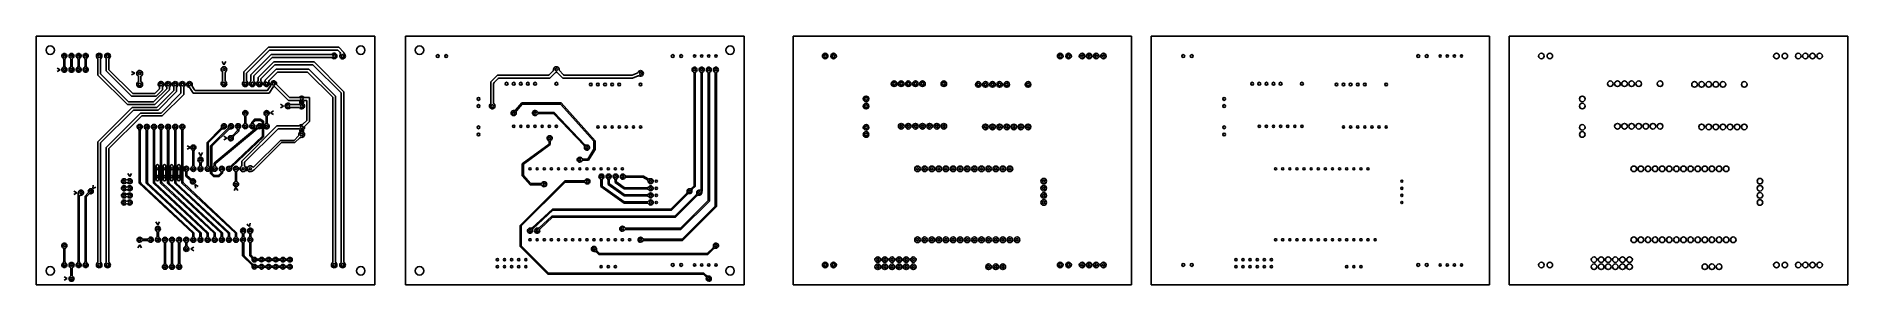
# Model space of a CAD drawing. Extents: x -23 to 624, y -213 to -124.
import ezdxf

# ---------------------------------------------------------------- set-up
doc = ezdxf.new("R2010")
doc.units = 0
for name, color, linetype in [('BOTTOMLAYER$HOLES', 7, 'CONTINUOUS'), ('BOTTOMLAYER$TRACES', 5, 'CONTINUOUS'), ('DEFAULT', 7, 'CONTINUOUS'), ('TOPLAYER', 1, 'CONTINUOUS'), ('TOPLAYER$TRACCES', 20, 'CONTINUOUS')]:
    doc.layers.add(name, color=color, linetype=linetype)

msp = doc.modelspace()

# ---------------------------------------------------------------- linework, layer by layer
at = {"layer": 'BOTTOMLAYER$HOLES'}
for centre, radius in [((120.5, -131.1), 0.5), ((123.5, -131.1), 0.5), ((162.91, -135.93), 0.4), ((204.5, -131.1), 0.5), ((207.5, -131.1), 0.5), ((212.31, -131.1), 0.4), ((212.31, -136), 0.4), ((214.85, -131.1), 0.4), ((214.85, -136), 0.4), ((217.39, -131.1), 0.4), ((217.39, -136), 0.4), ((219.93, -131.1), 0.4), ((219.93, -136), 0.4), ((259, -131.1), 0.5), ((262, -131.1), 0.5), ((343, -131.1), 0.5), ((346, -131.1), 0.5), ((350.81, -131.1), 0.4), ((353.35, -131.1), 0.4), ((355.89, -131.1), 0.4), ((358.43, -131.1), 0.4), ((387, -131.1), 0.5), ((390, -131.1), 0.5), ((471, -131.1), 0.5), ((474, -131.1), 0.5), ((478.81, -131.1), 0.4), ((481.35, -131.1), 0.4), ((483.89, -131.1), 0.4), ((486.43, -131.1), 0.4), ((145.13, -141.01), 0.5), ((147.67, -141.01), 0.5), ((150.21, -141.01), 0.5), ((152.75, -141.01), 0.5), ((155.29, -141.01), 0.5), ((162.91, -141.01), 0.5), ((175.23, -141.26), 0.5), ((177.77, -141.26), 0.5), ((180.31, -141.26), 0.5), ((182.85, -141.26), 0.5), ((185.39, -141.26), 0.5), ((193.01, -141.26), 0.5), ((283.63, -141.01), 0.5), ((286.17, -141.01), 0.5), ((288.71, -141.01), 0.5), ((291.25, -141.01), 0.5), ((293.79, -141.01), 0.5), ((301.41, -141.01), 0.5), ((313.73, -141.26), 0.5), ((316.27, -141.26), 0.5), ((318.81, -141.26), 0.5), ((321.35, -141.26), 0.5), ((323.89, -141.26), 0.5), ((331.51, -141.26), 0.5), ((411.63, -141.01), 0.5), ((414.17, -141.01), 0.5), ((416.71, -141.01), 0.5), ((419.25, -141.01), 0.5), ((421.79, -141.01), 0.5), ((429.41, -141.01), 0.5), ((441.73, -141.26), 0.5), ((444.27, -141.26), 0.5), ((446.81, -141.26), 0.5), ((449.35, -141.26), 0.5), ((451.89, -141.26), 0.5), ((459.51, -141.26), 0.5), ((135.1, -146.47), 0.5), ((135.1, -149.01), 0.5), ((140, -149), 0.5), ((273.6, -146.47), 0.5), ((273.6, -149.01), 0.5), ((401.6, -146.47), 0.5), ((401.6, -149.01), 0.5), ((147.67, -151.53), 0.4), ((155.29, -151.53), 0.4), ((135.1, -156.63), 0.5), ((135.1, -159.17), 0.5), ((147.67, -156.24), 0.4), ((150.21, -156.24), 0.4), ((152.75, -156.24), 0.4), ((155.29, -156.24), 0.4), ((157.83, -156.24), 0.4), ((160.37, -156.24), 0.4), ((160.49, -160.54), 0.4), ((162.91, -156.24), 0.4), ((177.77, -156.49), 0.4), ((180.31, -156.49), 0.4), ((182.85, -156.49), 0.4), ((185.39, -156.49), 0.4), ((187.93, -156.49), 0.4), ((190.47, -156.49), 0.4), ((193.01, -156.49), 0.4), ((273.6, -156.63), 0.5), ((273.6, -159.17), 0.5), ((286.17, -156.24), 0.4), ((288.71, -156.24), 0.4), ((291.25, -156.24), 0.4), ((293.79, -156.24), 0.4), ((296.33, -156.24), 0.4), ((298.87, -156.24), 0.4), ((301.41, -156.24), 0.4), ((316.27, -156.49), 0.4), ((318.81, -156.49), 0.4), ((321.35, -156.49), 0.4), ((323.89, -156.49), 0.4), ((326.43, -156.49), 0.4), ((328.97, -156.49), 0.4), ((331.51, -156.49), 0.4), ((401.6, -156.63), 0.5), ((401.6, -159.17), 0.5), ((414.17, -156.24), 0.4), ((416.71, -156.24), 0.4), ((419.25, -156.24), 0.4), ((421.79, -156.24), 0.4), ((424.33, -156.24), 0.4), ((426.87, -156.24), 0.4), ((429.41, -156.24), 0.4), ((444.27, -156.49), 0.4), ((446.81, -156.49), 0.4), ((449.35, -156.49), 0.4), ((451.89, -156.49), 0.4), ((454.43, -156.49), 0.4), ((456.97, -156.49), 0.4), ((459.51, -156.49), 0.4), ((171.29, -168.22), 0.4), ((173.83, -163.88), 0.4), ((153.51, -171.48), 0.4), ((156.05, -171.48), 0.4), ((158.59, -171.48), 0.4), ((161.13, -171.48), 0.4), ((163.67, -171.48), 0.4), ((166.21, -171.48), 0.4), ((168.75, -171.48), 0.4), ((171.29, -171.48), 0.4), ((173.83, -171.48), 0.4), ((176.37, -171.48), 0.4), ((178.91, -171.48), 0.4), ((181.45, -171.48), 0.4), ((183.99, -171.48), 0.4), ((186.53, -171.48), 0.4), ((292.01, -171.48), 0.4), ((294.55, -171.48), 0.4), ((297.09, -171.48), 0.4), ((299.63, -171.48), 0.4), ((302.17, -171.48), 0.4), ((304.71, -171.48), 0.4), ((307.25, -171.48), 0.4), ((309.79, -171.48), 0.4), ((312.33, -171.48), 0.4), ((314.87, -171.48), 0.4), ((317.41, -171.48), 0.4), ((319.95, -171.48), 0.4), ((322.49, -171.48), 0.4), ((325.03, -171.48), 0.4), ((420.01, -171.48), 0.4), ((422.55, -171.48), 0.4), ((425.09, -171.48), 0.4), ((427.63, -171.48), 0.4), ((430.17, -171.48), 0.4), ((432.71, -171.48), 0.4), ((435.25, -171.48), 0.4), ((437.79, -171.48), 0.4), ((440.33, -171.48), 0.4), ((442.87, -171.48), 0.4), ((445.41, -171.48), 0.4), ((447.95, -171.48), 0.4), ((450.49, -171.48), 0.4), ((453.03, -171.48), 0.4), ((158.59, -176.98), 0.4), ((174, -176), 0.4), ((196.61, -175.91), 0.4), ((196.61, -178.45), 0.4), ((196.61, -180.99), 0.4), ((198.61, -175.91), 0.4), ((198.61, -178.45), 0.4), ((198.61, -180.99), 0.4), ((210.5, -179.5), 0.4), ((214, -180), 0.4), ((337.11, -175.91), 0.4), ((337.11, -178.45), 0.4), ((337.11, -180.99), 0.4), ((465.11, -175.91), 0.4), ((465.11, -178.45), 0.4), ((465.11, -180.99), 0.4), ((196.61, -183.53), 0.4), ((198.61, -183.53), 0.4), ((337.11, -183.53), 0.4), ((465.11, -183.53), 0.4), ((153.51, -193.62), 0.4), ((156.05, -193.62), 0.4), ((186.53, -192.95), 0.4), ((153.51, -196.88), 0.4), ((156.05, -196.88), 0.4), ((158.59, -196.88), 0.4), ((161.13, -196.88), 0.4), ((163.67, -196.88), 0.4), ((166.21, -196.88), 0.4), ((168.75, -196.88), 0.4), ((171.29, -196.88), 0.4), ((173.83, -196.88), 0.4), ((176.37, -196.88), 0.4), ((176.37, -200.15), 0.4), ((178.91, -196.88), 0.4), ((181.45, -196.88), 0.4), ((183.99, -196.88), 0.4), ((186.53, -196.88), 0.4), ((189.07, -196.88), 0.4), ((193, -196.88), 0.4), ((292.01, -196.88), 0.4), ((294.55, -196.88), 0.4), ((297.09, -196.88), 0.4), ((299.63, -196.88), 0.4), ((302.17, -196.88), 0.4), ((304.71, -196.88), 0.4), ((307.25, -196.88), 0.4), ((309.79, -196.88), 0.4), ((312.33, -196.88), 0.4), ((314.87, -196.88), 0.4), ((317.41, -196.88), 0.4), ((319.95, -196.88), 0.4), ((322.49, -196.88), 0.4), ((325.03, -196.88), 0.4), ((327.57, -196.88), 0.4), ((420.01, -196.88), 0.4), ((422.55, -196.88), 0.4), ((425.09, -196.88), 0.4), ((427.63, -196.88), 0.4), ((430.17, -196.88), 0.4), ((432.71, -196.88), 0.4), ((435.25, -196.88), 0.4), ((437.79, -196.88), 0.4), ((440.33, -196.88), 0.4), ((442.87, -196.88), 0.4), ((445.41, -196.88), 0.4), ((447.95, -196.88), 0.4), ((450.49, -196.88), 0.4), ((453.03, -196.88), 0.4), ((455.57, -196.88), 0.4), ((141.84, -203.99), 0.4), ((141.84, -206.53), 0.4), ((144.38, -203.99), 0.4), ((144.38, -206.53), 0.4), ((146.92, -203.99), 0.4), ((146.92, -206.53), 0.4), ((149.46, -203.99), 0.4), ((149.46, -206.53), 0.4), ((152, -203.99), 0.4), ((152, -206.53), 0.4), ((178.91, -206.53), 0.4), ((181.45, -206.53), 0.4), ((183.99, -206.53), 0.4), ((204.5, -205.9), 0.5), ((207.5, -205.9), 0.5), ((212.31, -205.9), 0.4), ((214.85, -205.9), 0.4), ((277.8, -203.99), 0.4), ((277.8, -206.53), 0.4), ((280.34, -203.99), 0.4), ((280.34, -206.53), 0.4), ((282.88, -203.99), 0.4), ((282.88, -206.53), 0.4), ((285.42, -203.99), 0.4), ((285.42, -206.53), 0.4), ((287.96, -203.99), 0.4), ((287.96, -206.53), 0.4), ((290.5, -203.99), 0.4), ((290.5, -206.53), 0.4), ((317.41, -206.53), 0.4), ((319.95, -206.53), 0.4), ((322.49, -206.53), 0.4), ((343, -205.9), 0.5), ((346, -205.9), 0.5), ((350.81, -205.9), 0.4), ((353.35, -205.9), 0.4), ((405.8, -203.99), 0.4), ((405.8, -206.53), 0.4), ((408.34, -203.99), 0.4), ((408.34, -206.53), 0.4), ((410.88, -203.99), 0.4), ((410.88, -206.53), 0.4), ((413.42, -203.99), 0.4), ((413.42, -206.53), 0.4), ((415.96, -203.99), 0.4), ((415.96, -206.53), 0.4), ((418.5, -203.99), 0.4), ((418.5, -206.53), 0.4), ((445.41, -206.53), 0.4), ((447.95, -206.53), 0.4), ((450.49, -206.53), 0.4), ((471, -205.9), 0.5), ((474, -205.9), 0.5), ((478.81, -205.9), 0.4), ((481.35, -205.9), 0.4)]:
    msp.add_circle(centre, radius, dxfattribs=at)
at = {"layer": 'BOTTOMLAYER$HOLES', "extrusion": (0, 0, -1)}
for centre, radius in [((-193.01, -137.33), 0.405), ((-179.04, -174.28), 0.4), ((-181.58, -174.28), 0.4), ((-184.12, -174.28), 0.4), ((-186.66, -174.28), 0.4), ((-219.93, -199), 0.4), ((-217.39, -205.9), 0.4), ((-219.93, -205.9), 0.4), ((-259, -205.9), 0.5), ((-262, -205.9), 0.5), ((-355.89, -205.9), 0.4), ((-358.43, -205.9), 0.4), ((-387, -205.9), 0.5), ((-390, -205.9), 0.5), ((-483.89, -205.9), 0.4), ((-486.43, -205.9), 0.4), ((-217.39, -210.8), 0.4)]:
    msp.add_circle(centre, radius, dxfattribs=at)
at = {"layer": 'BOTTOMLAYER$TRACES'}
for p, q in [((161.92, -135.81), (161.91, -135.85)), ((161.91, -135.85), (161.91, -135.88)), ((161.91, -135.88), (161.91, -135.91)), ((161.91, -135.91), (161.91, -135.95)), ((161.91, -135.95), (161.91, -135.98)), ((161.93, -135.74), (161.92, -135.78)), ((161.92, -135.78), (161.92, -135.81)), ((161.94, -135.68), (161.93, -135.71)), ((161.93, -135.71), (161.93, -135.74)), ((161.95, -135.64), (161.94, -135.68)), ((161.96, -135.61), (161.95, -135.64)), ((161.97, -135.58), (161.96, -135.61)), ((161.99, -135.54), (161.97, -135.58)), ((162, -135.51), (161.99, -135.54)), ((162.01, -135.48), (162, -135.51)), ((162.03, -135.45), (162.01, -135.48)), ((162.05, -135.42), (162.03, -135.45)), ((162.07, -135.39), (162.05, -135.42)), ((162.08, -135.36), (162.07, -135.39)), ((162.1, -135.33), (162.08, -135.36)), ((162.13, -135.31), (162.1, -135.33)), ((162.15, -135.28), (162.13, -135.31)), ((162.17, -135.25), (162.15, -135.28)), ((162.19, -135.23), (162.17, -135.25)), ((162.22, -135.2), (162.19, -135.23)), ((162.24, -135.18), (162.22, -135.2)), ((162.27, -135.16), (162.24, -135.18)), ((162.3, -135.14), (162.27, -135.16)), ((162.33, -135.12), (162.3, -135.14)), ((162.35, -135.1), (162.33, -135.12)), ((162.38, -135.08), (162.35, -135.1)), ((162.41, -135.06), (162.38, -135.08)), ((162.44, -135.04), (162.41, -135.06)), ((162.47, -135.03), (162.44, -135.04)), ((162.51, -135.01), (162.47, -135.03)), ((162.54, -135), (162.51, -135.01)), ((162.57, -134.99), (162.54, -135)), ((162.6, -134.98), (162.57, -134.99)), ((162.64, -134.97), (162.6, -134.98)), ((162.67, -134.96), (162.64, -134.97)), ((162.7, -134.95), (162.67, -134.96)), ((162.74, -134.94), (162.7, -134.95)), ((162.77, -134.94), (162.74, -134.94)), ((162.8, -134.93), (162.77, -134.94)), ((162.84, -134.93), (162.8, -134.93)), ((162.87, -134.93), (162.84, -134.93)), ((162.91, -134.93), (162.87, -134.93)), ((162.94, -134.93), (162.91, -134.93)), ((162.98, -134.93), (162.94, -134.93)), ((163.01, -134.93), (162.98, -134.93)), ((163.05, -134.94), (163.01, -134.93)), ((163.08, -134.94), (163.05, -134.94)), ((163.11, -134.95), (163.08, -134.94)), ((163.15, -134.96), (163.11, -134.95)), ((163.18, -134.97), (163.15, -134.96)), ((163.21, -134.98), (163.18, -134.97)), ((163.25, -134.99), (163.21, -134.98)), ((163.28, -135), (163.25, -134.99)), ((163.31, -135.01), (163.28, -135)), ((163.34, -135.03), (163.31, -135.01)), ((163.37, -135.04), (163.34, -135.03)), ((163.4, -135.06), (163.37, -135.04)), ((163.43, -135.08), (163.4, -135.06)), ((163.46, -135.1), (163.43, -135.08)), ((163.49, -135.12), (163.46, -135.1)), ((163.52, -135.14), (163.49, -135.12)), ((163.55, -135.16), (163.52, -135.14)), ((163.57, -135.18), (163.55, -135.16)), ((163.6, -135.2), (163.57, -135.18)), ((163.62, -135.23), (163.6, -135.2)), ((163.65, -135.25), (163.62, -135.23)), ((163.67, -135.28), (163.65, -135.25)), ((163.69, -135.31), (163.67, -135.28)), ((163.71, -135.33), (163.69, -135.31)), ((163.73, -135.36), (163.71, -135.33)), ((163.75, -135.39), (163.73, -135.36)), ((163.77, -135.42), (163.75, -135.39)), ((163.79, -135.45), (163.77, -135.42)), ((163.8, -135.48), (163.79, -135.45)), ((163.82, -135.51), (163.8, -135.48)), ((163.83, -135.54), (163.82, -135.51)), ((163.84, -135.57), (163.83, -135.54)), ((163.86, -135.61), (163.84, -135.57)), ((163.87, -135.64), (163.86, -135.61)), ((163.88, -135.67), (163.87, -135.64)), ((163.88, -135.71), (163.88, -135.67)), ((163.89, -135.74), (163.88, -135.71)), ((163.9, -135.78), (163.89, -135.74)), ((163.9, -135.81), (163.9, -135.78)), ((163.91, -135.84), (163.9, -135.81)), ((163.91, -135.88), (163.91, -135.84)), ((163.91, -135.91), (163.91, -135.88)), ((163.91, -135.95), (163.91, -135.91)), ((163.91, -135.98), (163.91, -135.95)), ((141.9, -137.97), (139.5, -140.36)), ((139.5, -140.36), (139.5, -147.88)), ((140.5, -147.88), (140.5, -140.99)), ((140.65, -140.63), (142.16, -139.11)), ((159.95, -137.97), (141.9, -137.97)), ((142.52, -138.97), (160.58, -138.97)), ((161.76, -136.36), (160.31, -137.82)), ((160.58, -138.97), (162.47, -137.07)), ((163.35, -137.07), (165.24, -138.97)), ((163.88, -136.15), (163.89, -136.12)), ((163.88, -136.19), (163.88, -136.15)), ((165.51, -137.82), (163.88, -136.19)), ((163.89, -136.12), (163.9, -136.09)), ((163.9, -136.05), (163.91, -136.02)), ((163.9, -136.09), (163.9, -136.05)), ((163.91, -136.02), (163.91, -135.98)), ((165.24, -138.97), (190.16, -138.97)), ((189.88, -137.97), (165.86, -137.97)), ((191.78, -137.27), (190.06, -137.93)), ((190.16, -138.97), (192.15, -138.2)), ((212.11, -137.21), (212.11, -177.61)), ((212.51, -177.77), (212.51, -137.21)), ((214.65, -137.21), (214.65, -178.99)), ((215.05, -179.23), (215.05, -137.21)), ((217.19, -137.21), (217.19, -182.86)), ((217.59, -183.02), (217.59, -137.21)), ((219.73, -184.8), (219.73, -137.21)), ((220.13, -137.21), (220.13, -184.97)), ((150.52, -147.89), (148.31, -150.47)), ((148.61, -150.73), (150.7, -148.29)), ((164.62, -147.89), (150.52, -147.89)), ((150.7, -148.29), (164.44, -148.29)), ((164.44, -148.29), (176.35, -161.57)), ((176.75, -161.41), (164.62, -147.89)), ((162.09, -151.33), (156.51, -151.33)), ((156.51, -151.73), (161.91, -151.73)), ((161.91, -151.73), (172.84, -163.14)), ((173.13, -162.86), (162.09, -151.33)), ((160.29, -162.6), (160.29, -161.75)), ((160.69, -161.75), (160.69, -162.8)), ((176.35, -161.57), (176.35, -164.49)), ((176.75, -164.6), (176.75, -161.41)), ((150.71, -169.64), (160.29, -162.6)), ((160.69, -162.8), (151.11, -169.84)), ((174.21, -168.02), (172.51, -168.02)), ((176.35, -164.49), (174.21, -168.02)), ((174.44, -168.42), (176.75, -164.6)), ((150.71, -174), (150.71, -169.64)), ((153.5, -177.18), (150.71, -174)), ((151.11, -169.84), (151.11, -173.85)), ((151.11, -173.85), (153.68, -176.78)), ((172.51, -168.42), (174.44, -168.42)), ((194.06, -174.08), (187.87, -174.08)), ((187.87, -174.48), (193.8, -174.48)), ((195.68, -175.1), (194.06, -174.08)), ((194.06, -174.56), (195.47, -175.44)), ((165.92, -175.8), (149.97, -191.75)), ((150.37, -191.91), (166.08, -176.2)), ((157.38, -177.18), (153.5, -177.18)), ((153.68, -176.78), (157.38, -176.78)), ((172.79, -175.8), (165.92, -175.8)), ((166.08, -176.2), (172.79, -176.2)), ((178.84, -175.49), (178.84, -177.85)), ((178.84, -177.85), (187.2, -183.73)), ((179.24, -177.38), (179.24, -175.49)), ((187.2, -183.24), (179.45, -177.79)), ((181.38, -175.49), (181.38, -177.09)), ((181.38, -177.09), (187.2, -181.19)), ((181.78, -176.63), (181.78, -175.49)), ((187.2, -180.7), (181.99, -177.03)), ((183.92, -175.49), (183.92, -176.34)), ((183.92, -176.34), (187.2, -178.65)), ((184.32, -175.87), (184.32, -175.49)), ((187.2, -178.16), (184.53, -176.28)), ((187.2, -178.65), (195.39, -178.65)), ((187.2, -181.19), (195.39, -181.19)), ((195.39, -178.25), (187.49, -178.25)), ((195.39, -180.79), (187.49, -180.79)), ((209.5, -180.22), (203.85, -185.87)), ((204.01, -186.27), (209.78, -180.5)), ((213, -180.72), (205.31, -188.41)), ((205.47, -188.81), (213.28, -181)), ((212.11, -177.61), (211.22, -178.5)), ((211.5, -178.78), (212.51, -177.77)), ((214.59, -179.13), (214.58, -179.13)), ((214.94, -179.64), (215.05, -179.23)), ((161.49, -185.87), (154.26, -192.64)), ((154.53, -192.94), (161.65, -186.27)), ((203.85, -185.87), (161.49, -185.87)), ((161.65, -186.27), (204.01, -186.27)), ((187.2, -183.73), (195.39, -183.73)), ((195.39, -183.33), (187.49, -183.33)), ((217.19, -182.86), (207.29, -192.75)), ((207.46, -193.15), (217.59, -183.02)), ((207.85, -196.68), (219.73, -184.8)), ((220.13, -184.97), (208.01, -197.08)), ((149.97, -191.75), (149.97, -199.25)), ((150.37, -199.09), (150.37, -191.91)), ((161.32, -188.41), (156.8, -192.64)), ((157.07, -192.94), (161.48, -188.81)), ((205.31, -188.41), (161.32, -188.41)), ((161.48, -188.81), (205.47, -188.81)), ((207.29, -192.75), (187.74, -192.75)), ((187.74, -193.15), (207.46, -193.15)), ((149.97, -199.25), (159.92, -209.2)), ((160.08, -208.8), (150.37, -199.09)), ((194.21, -196.68), (207.85, -196.68)), ((208.01, -197.08), (194.21, -197.08)), ((218.93, -199.72), (216.85, -201.8)), ((217.01, -202.2), (219.21, -200)), ((177.09, -201.15), (178.14, -202.2)), ((178.31, -201.8), (177.37, -200.86)), ((178.14, -202.2), (217.01, -202.2)), ((216.85, -201.8), (178.31, -201.8)), ((159.92, -209.2), (215.51, -209.2)), ((215.68, -208.8), (160.08, -208.8)), ((215.51, -209.2), (216.39, -210.08)), ((216.67, -209.8), (215.68, -208.8))]:
    msp.add_line(p, q, dxfattribs=at)
for centre, radius, start, end in [((212.31, -136), 0.9, 300, 240), ((214.85, -136), 0.899, 299.9176, 240.12864), ((217.39, -136), 0.9, 300, 240), ((162.91, -135.93), 1, 266.81031, 270), ((162.91, -135.93), 1, 270, 273.19739), ((193.01, -137.33), 1, 242.97285, 159.35222), ((219.23, -137.21), 0.5, 0, 60), ((220.63, -137.21), 0.5, 120, 180), ((140, -149), 1, 131.8103, 48.18967), ((147.67, -151.53), 0.907, 79.2887, 19.61758), ((155.29, -151.53), 0.907, 29.83556, 330.16444), ((159.79, -161.75), 0.5, 0, 60), ((161.19, -161.75), 0.5, 120, 180), ((171.29, -168.22), 0.907, 29.83556, 270), ((173.83, -163.88), 0.907, 163.60275, 270), ((173.83, -163.88), 0.907, 270, 103.93163), ((171.29, -168.22), 0.907, 270, 330.16444), ((179.04, -174.28), 0.9, 300, 240), ((181.58, -174.28), 0.9, 300, 240), ((184.12, -174.28), 0.9, 300, 240), ((186.66, -174.28), 0.9, 30, 330), ((157.38, -176.28), 0.5, 270, 330), ((157.38, -177.68), 0.5, 30, 90), ((174, -176), 0.9, 210, 150), ((196.61, -175.91), 0.9, 178.01408, 270), ((196.61, -178.45), 0.9, 270, 150), ((196.61, -178.45), 0.9, 210, 270), ((196.61, -180.99), 0.9, 270, 150), ((196.61, -175.91), 0.9, 270, 118.01408), ((210.5, -179.5), 0.9, 75, 195), ((210.5, -179.5), 0.9, 255, 15), ((214, -180), 0.901, 66.43376, 194.97844), ((214, -180), 0.9, 255, 6.46548), ((196.61, -180.99), 0.9, 210, 270), ((196.61, -183.53), 0.9, 270, 150), ((196.61, -183.53), 0.9, 210, 270), ((153.51, -193.62), 0.9, 73.12487, 13.12487), ((156.05, -193.62), 0.9, 73.12487, 13.12487), ((186.53, -192.95), 0.9, 30, 270), ((186.53, -192.95), 0.9, 270, 330), ((176.37, -200.15), 0.9, 345, 270), ((194.21, -196.18), 0.5, 210, 270), ((194.21, -197.58), 0.5, 90, 150), ((219.93, -199), 0.9, 255, 195), ((176.37, -200.15), 0.9, 270, 285), ((217.39, -210.8), 0.9, 165, 270), ((217.39, -210.8), 0.9, 270, 105)]:
    msp.add_arc(centre, radius, start, end, dxfattribs=at)
at = {"layer": 'BOTTOMLAYER$TRACES', "extrusion": (0, 0, -1)}
for centre, radius, start, end in [((-219.93, -136), 0.9, 300, 240), ((-141, -140.99), 0.5, 0.00002, 45.00006), ((-142.52, -139.47), 0.5, 45.00006, 90), ((-159.95, -137.47), 0.5, 225, 270), ((-161.41, -136.01), 0.5, 176.81031, 225), ((-162.83, -137.43), 0.5, 45, 93.18969), ((-162.99, -137.43), 0.5, 86.80261, 134.9923), ((-165.86, -137.47), 0.5, 270, 314.9923), ((-189.88, -137.47), 0.5, 248.83746, 270), ((-191.6, -136.8), 0.5, 200.64778, 248.83746), ((-192.33, -138.67), 0.5, 68.83746, 117.02715), ((-211.61, -137.21), 0.5, 120, 180), ((-213.01, -137.21), 0.5, 0, 60), ((-214.15, -137.21), 0.5, 120, 180), ((-215.55, -137.21), 0.5, 0, 59.54707), ((-216.69, -137.21), 0.5, 120, 180), ((-218.09, -137.21), 0.5, 360, 60), ((-139, -147.88), 0.5, 180.00002, 228.1897), ((-141, -147.88), 0.5, 311.81033, 0.00002), ((-147.93, -150.15), 0.5, 220.54686, 280.7113), ((-148.99, -151.06), 0.5, 340.38242, 40.54686), ((-156.51, -150.83), 0.5, 270, 330.16444), ((-156.51, -152.23), 0.5, 29.83556, 90), ((-160.49, -160.54), 0.9, 300, 240), ((-172.51, -167.52), 0.5, 270, 330.16444), ((-172.48, -163.49), 0.5, 136.23281, 196.39725), ((-173.49, -162.52), 0.5, 256.06837, 316.23281), ((-172.51, -168.92), 0.5, 29.83556, 90), ((-187.87, -173.58), 0.5, 270, 330), ((-187.87, -174.98), 0.5, 30, 90), ((-193.8, -174.98), 0.5, 90, 121.98592), ((-158.59, -176.98), 0.9, 30, 330), ((-172.79, -175.3), 0.5, 210, 270), ((-172.79, -176.7), 0.5, 90, 150), ((-178.34, -175.49), 0.5, 120, 180), ((-179.74, -175.49), 0.5, 0, 60), ((-179.74, -177.38), 0.5, 305.13349, 360), ((-180.88, -175.49), 0.5, 120, 180), ((-182.28, -175.49), 0.5, 0, 60), ((-182.28, -176.63), 0.5, 305.13349, 0), ((-183.42, -175.49), 0.5, 120, 180), ((-184.82, -175.49), 0.5, 360, 60), ((-184.82, -175.87), 0.5, 305.13349, 360), ((-187.49, -177.75), 0.5, 270, 305.13349), ((-187.49, -180.29), 0.5, 270, 305.13349), ((-195.39, -177.75), 0.5, 210, 270), ((-195.39, -179.15), 0.5, 90, 150), ((-195.39, -180.29), 0.5, 210, 270), ((-195.39, -181.69), 0.5, 90, 150), ((-195.21, -175.86), 0.5, 121.98592, 181.98592), ((-195.95, -174.67), 0.5, 241.98592, 301.98592), ((-209.15, -179.86), 0.5, 165, 225), ((-210.14, -180.85), 0.5, 45, 105), ((-210.86, -178.15), 0.5, 225, 285), ((-211.85, -179.14), 0.5, 345, 45), ((-212.65, -180.36), 0.5, 165, 225), ((-213.64, -181.35), 0.5, 45, 105), ((-214.44, -178.99), 0.2, 225, 294.05856), ((-214.45, -178.99), 0.2, 180, 225), ((-215.39, -179.84), 0.5, 353.53452, 24.20798), ((-187.49, -182.83), 0.5, 270, 305.13349), ((-195.39, -182.83), 0.5, 210, 270), ((-195.39, -184.23), 0.5, 90, 150), ((-153.92, -192.28), 0.5, 226.87513, 286.87513), ((-154.87, -193.3), 0.5, 346.87513, 46.87513), ((-156.46, -192.28), 0.5, 226.87513, 286.87513), ((-157.41, -193.3), 0.499, 346.80373, 46.94652), ((-187.74, -192.25), 0.5, 270, 330), ((-187.74, -193.65), 0.5, 30, 90), ((-177.72, -200.51), 0.5, 315, 15), ((-193, -196.88), 0.9, 270, 150), ((-193, -196.88), 0.9, 210, 270), ((-218.58, -199.36), 0.5, 165, 225), ((-219.57, -200.35), 0.5, 45, 105), ((-176.73, -201.5), 0.5, 75, 135), ((-216.04, -210.43), 0.5, 135, 195), ((-217.03, -209.44), 0.5, 255, 315)]:
    msp.add_arc(centre, radius, start, end, dxfattribs=at)
at = {"layer": 'DEFAULT'}
for p, q in [((-23, -213), (-23, -124)), ((-23, -124), (98, -124)), ((98, -124), (98, -213)), ((109, -124), (109, -213)), ((230, -124), (109, -124)), ((230, -213), (230, -124)), ((247.5, -124), (247.5, -213)), ((368.5, -124), (247.5, -124)), ((368.5, -213), (368.5, -124)), ((375.5, -124), (375.5, -213)), ((496.5, -124), (375.5, -124)), ((496.5, -213), (496.5, -124)), ((503.5, -124), (503.5, -213)), ((624.5, -124), (503.5, -124)), ((624.5, -213), (624.5, -124)), ((71.02, -147.74), (72.78, -147.74)), ((57.71, -155.36), (57.71, -157.12)), ((58.41, -155.35), (58.41, -157.11)), ((71.02, -157.87), (72.78, -157.87)), ((29.65, -170.6), (29.65, -172.36)), ((39.17, -170.6), (39.17, -172.36)), ((39.87, -170.6), (39.87, -172.36)), ((52.21, -170.6), (52.21, -172.36)), ((98, -213), (-23, -213)), ((109, -213), (230, -213)), ((247.5, -213), (368.5, -213)), ((375.5, -213), (496.5, -213)), ((503.5, -213), (624.5, -213))]:
    msp.add_line(p, q, dxfattribs=at)
for centre, radius in [((-18, -129), 1.5), ((114, -129), 1.5), ((259, -131.1), 1), ((262, -131.1), 1), ((343, -131.1), 1), ((346, -131.1), 1), ((350.81, -131.1), 1), ((353.35, -131.1), 1), ((355.89, -131.1), 1), ((358.43, -131.1), 1), ((515, -131.1), 1), ((518, -131.1), 1), ((599, -131.1), 1), ((602, -131.1), 1), ((606.81, -131.1), 1), ((609.35, -131.1), 1), ((611.89, -131.1), 1), ((614.43, -131.1), 1), ((283.63, -141.01), 1), ((286.17, -141.01), 1), ((288.71, -141.01), 1), ((291.25, -141.01), 1), ((293.79, -141.01), 1), ((301.41, -141.01), 1), ((313.73, -141.26), 1), ((316.27, -141.26), 1), ((318.81, -141.26), 1), ((321.35, -141.26), 1), ((323.89, -141.26), 1), ((331.51, -141.26), 1), ((539.63, -141.01), 1), ((542.17, -141.01), 1), ((544.71, -141.01), 1), ((547.25, -141.01), 1), ((549.79, -141.01), 1), ((557.41, -141.01), 1), ((569.73, -141.26), 1), ((572.27, -141.26), 1), ((574.81, -141.26), 1), ((577.35, -141.26), 1), ((579.89, -141.26), 1), ((587.51, -141.26), 1), ((273.6, -146.47), 1), ((273.6, -149.01), 1), ((529.6, -146.47), 1), ((529.6, -149.01), 1), ((286.17, -156.24), 1), ((288.71, -156.24), 1), ((291.25, -156.24), 1), ((293.79, -156.24), 1), ((296.33, -156.24), 1), ((298.87, -156.24), 1), ((301.41, -156.24), 1), ((542.17, -156.24), 1), ((544.71, -156.24), 1), ((547.25, -156.24), 1), ((549.79, -156.24), 1), ((552.33, -156.24), 1), ((554.87, -156.24), 1), ((557.41, -156.24), 1), ((273.6, -156.63), 1), ((273.6, -159.17), 1), ((316.27, -156.49), 1), ((318.81, -156.49), 1), ((321.35, -156.49), 1), ((323.89, -156.49), 1), ((326.43, -156.49), 1), ((328.97, -156.49), 1), ((331.51, -156.49), 1), ((529.6, -156.63), 1), ((529.6, -159.17), 1), ((572.27, -156.49), 1), ((574.81, -156.49), 1), ((577.35, -156.49), 1), ((579.89, -156.49), 1), ((582.43, -156.49), 1), ((584.97, -156.49), 1), ((587.51, -156.49), 1), ((292.01, -171.48), 1), ((294.55, -171.48), 1), ((297.09, -171.48), 1), ((299.63, -171.48), 1), ((302.17, -171.48), 1), ((304.71, -171.48), 1), ((307.25, -171.48), 1), ((309.79, -171.48), 1), ((312.33, -171.48), 1), ((314.87, -171.48), 1), ((317.41, -171.48), 1), ((319.95, -171.48), 1), ((322.49, -171.48), 1), ((325.03, -171.48), 1), ((548.01, -171.48), 1), ((550.55, -171.48), 1), ((553.09, -171.48), 1), ((555.63, -171.48), 1), ((558.17, -171.48), 1), ((560.71, -171.48), 1), ((563.25, -171.48), 1), ((565.79, -171.48), 1), ((568.33, -171.48), 1), ((570.87, -171.48), 1), ((573.41, -171.48), 1), ((575.95, -171.48), 1), ((578.49, -171.48), 1), ((581.03, -171.48), 1), ((337.11, -175.91), 1), ((337.11, -178.45), 1), ((337.11, -180.99), 1), ((593.11, -175.91), 1), ((593.11, -178.45), 1), ((593.11, -180.99), 1), ((337.11, -183.53), 1), ((593.11, -183.53), 1), ((292.01, -196.88), 1), ((294.55, -196.88), 1), ((297.09, -196.88), 1), ((299.63, -196.88), 1), ((302.17, -196.88), 1), ((304.71, -196.88), 1), ((307.25, -196.88), 1), ((309.79, -196.88), 1), ((312.33, -196.88), 1), ((314.87, -196.88), 1), ((317.41, -196.88), 1), ((319.95, -196.88), 1), ((322.49, -196.88), 1), ((325.03, -196.88), 1), ((327.57, -196.88), 1), ((548.01, -196.88), 1), ((550.55, -196.88), 1), ((553.09, -196.88), 1), ((555.63, -196.88), 1), ((558.17, -196.88), 1), ((560.71, -196.88), 1), ((563.25, -196.88), 1), ((565.79, -196.88), 1), ((568.33, -196.88), 1), ((570.87, -196.88), 1), ((573.41, -196.88), 1), ((575.95, -196.88), 1), ((578.49, -196.88), 1), ((581.03, -196.88), 1), ((583.57, -196.88), 1), ((93, -208), 1.5), ((225, -208), 1.5), ((277.8, -203.99), 1), ((277.8, -206.53), 1), ((280.34, -203.99), 1), ((280.34, -206.53), 1), ((282.88, -203.99), 1), ((282.88, -206.53), 1), ((285.42, -203.99), 1), ((285.42, -206.53), 1), ((287.96, -203.99), 1), ((287.96, -206.53), 1), ((290.5, -203.99), 1), ((290.5, -206.53), 1), ((317.41, -206.53), 1), ((319.95, -206.53), 1), ((322.49, -206.53), 1), ((343, -205.9), 1), ((346, -205.9), 1), ((350.81, -205.9), 1), ((353.35, -205.9), 1), ((355.89, -205.9), 1), ((358.43, -205.9), 1), ((533.8, -203.99), 1), ((533.8, -206.53), 1), ((536.34, -203.99), 1), ((536.34, -206.53), 1), ((538.88, -203.99), 1), ((538.88, -206.53), 1), ((541.42, -203.99), 1), ((541.42, -206.53), 1), ((543.96, -203.99), 1), ((543.96, -206.53), 1), ((546.5, -203.99), 1), ((546.5, -206.53), 1), ((573.41, -206.53), 1), ((575.95, -206.53), 1), ((578.49, -206.53), 1), ((599, -205.9), 1), ((602, -205.9), 1), ((606.81, -205.9), 1), ((609.35, -205.9), 1), ((611.89, -205.9), 1), ((614.43, -205.9), 1)]:
    msp.add_circle(centre, radius, dxfattribs=at)
at = {"layer": 'DEFAULT', "extrusion": (0, 0, -1)}
for centre, radius in [((-93, -129), 1.5), ((-225, -129), 1.5), ((18, -208), 1.5), ((-114, -208), 1.5), ((-259, -205.9), 1), ((-262, -205.9), 1), ((-515, -205.9), 1), ((-518, -205.9), 1)]:
    msp.add_circle(centre, radius, dxfattribs=at)
at = {"layer": 'TOPLAYER'}
for p, q in [((51.21, -136.79), (60.02, -127.99)), ((60.43, -128.99), (52.21, -137.21)), ((60.02, -127.99), (85.19, -127.99)), ((84.78, -128.99), (60.43, -128.99)), ((85.65, -129.86), (84.78, -128.99)), ((85.19, -127.99), (87, -129.79)), ((-15.56, -135.4), (-14.45, -136.04)), ((-13.13, -134.79), (-13.13, -132.31)), ((-12.73, -132.31), (-12.73, -134.79)), ((-10.59, -134.79), (-10.59, -132.31)), ((-10.19, -132.31), (-10.19, -134.79)), ((-8.05, -134.79), (-8.05, -132.31)), ((-7.65, -132.31), (-7.65, -134.79)), ((-5.51, -134.79), (-5.51, -132.31)), ((-5.11, -132.31), (-5.11, -134.79)), ((-1, -137.92), (-1, -132.22)), ((0, -132.22), (0, -137.5)), ((2, -136.4), (2, -132.22)), ((3, -132.22), (3, -135.99)), ((44.08, -134.2), (43.45, -133.09)), ((44.72, -133.09), (44.08, -134.2)), ((53.75, -137.79), (60.94, -130.6)), ((61.36, -131.6), (54.75, -138.21)), ((56.29, -138.79), (61.87, -133.22)), ((62.28, -134.22), (57.29, -139.21)), ((58.97, -139.65), (62.79, -135.83)), ((60.94, -130.6), (82.38, -130.6)), ((82.38, -131.6), (61.36, -131.6)), ((61.87, -133.22), (76.31, -133.22)), ((75.9, -134.22), (62.28, -134.22)), ((62.79, -135.83), (74.38, -135.83)), ((74.38, -135.83), (84, -145.45)), ((86, -144.32), (75.9, -134.22)), ((76.31, -133.22), (87, -143.91)), ((87, -129.79), (87, -129.98)), ((-14.45, -136.04), (-15.56, -136.67)), ((-12.73, -136.88), (-13.13, -136.88)), ((-10.19, -136.88), (-10.59, -136.88)), ((-7.65, -136.88), (-8.05, -136.88)), ((-5.11, -136.88), (-5.51, -136.88)), ((9.58, -148.5), (-1, -137.92)), ((0, -137.5), (10, -147.5)), ((11.1, -145.5), (2, -136.4)), ((3, -135.99), (11.51, -144.5)), ((11.1, -136.62), (12.21, -137.26)), ((12.21, -137.26), (11.1, -137.89)), ((20.61, -141.2), (20.62, -141.16)), ((20.61, -141.23), (20.61, -141.2)), ((20.61, -141.27), (20.61, -141.23)), ((20.61, -141.3), (20.61, -141.27)), ((20.61, -141.34), (20.61, -141.3)), ((20.62, -141.37), (20.61, -141.34)), ((20.62, -141.13), (20.63, -141.1)), ((20.62, -141.16), (20.62, -141.13)), ((20.62, -141.41), (20.62, -141.37)), ((20.63, -141.44), (20.62, -141.41)), ((20.63, -141.06), (20.64, -141.03)), ((20.63, -141.1), (20.63, -141.06)), ((20.63, -141.48), (20.63, -141.44)), ((20.64, -141.51), (20.63, -141.48)), ((20.64, -141.03), (20.65, -140.99)), ((20.65, -141.54), (20.64, -141.51)), ((20.65, -140.99), (20.66, -140.96)), ((20.66, -141.58), (20.65, -141.54)), ((20.66, -140.96), (20.67, -140.93)), ((20.67, -141.61), (20.66, -141.58)), ((20.67, -140.93), (20.68, -140.9)), ((20.69, -141.64), (20.67, -141.61)), ((20.68, -140.9), (20.69, -140.86)), ((20.69, -140.86), (20.71, -140.83)), ((20.7, -141.67), (20.69, -141.64)), ((20.71, -141.7), (20.7, -141.67)), ((20.71, -140.83), (20.72, -140.8)), ((20.73, -141.73), (20.71, -141.7)), ((20.72, -140.8), (20.74, -140.77)), ((20.75, -141.76), (20.73, -141.73)), ((20.74, -140.77), (20.76, -140.74)), ((20.77, -141.79), (20.75, -141.76)), ((20.76, -140.74), (20.78, -140.71)), ((20.78, -141.82), (20.77, -141.79)), ((20.78, -140.71), (20.8, -140.68)), ((20.8, -141.85), (20.78, -141.82)), ((20.8, -140.68), (20.82, -140.66)), ((20.83, -141.88), (20.8, -141.85)), ((20.82, -140.66), (20.84, -140.63)), ((20.85, -141.91), (20.83, -141.88)), ((20.84, -140.63), (20.86, -140.6)), ((20.87, -141.93), (20.85, -141.91)), ((20.86, -140.6), (20.88, -140.58)), ((20.89, -141.96), (20.87, -141.93)), ((20.88, -140.58), (20.91, -140.55)), ((20.92, -141.98), (20.89, -141.96)), ((20.91, -140.55), (20.93, -140.53)), ((20.94, -142.01), (20.92, -141.98)), ((20.93, -140.53), (20.96, -140.5)), ((20.97, -142.03), (20.94, -142.01)), ((20.96, -140.5), (20.99, -140.48)), ((21, -142.05), (20.97, -142.03)), ((20.99, -140.48), (21.01, -140.46)), ((21.02, -142.07), (21, -142.05)), ((21.01, -140.46), (21.04, -140.44)), ((21.05, -142.09), (21.02, -142.07)), ((21.04, -140.44), (21.07, -140.42)), ((21.08, -142.11), (21.05, -142.09)), ((21.07, -140.42), (21.1, -140.4)), ((21.11, -142.13), (21.08, -142.11)), ((21.1, -140.4), (21.13, -140.39)), ((21.11, -142.79), (21.11, -142.13)), ((21.13, -140.39), (21.16, -140.37)), ((21.16, -140.37), (21.19, -140.35)), ((21.19, -140.35), (21.22, -140.34)), ((21.22, -140.34), (21.26, -140.33)), ((21.26, -140.33), (21.29, -140.32)), ((21.29, -140.32), (21.32, -140.31)), ((21.32, -140.31), (21.35, -140.3)), ((21.35, -140.3), (21.39, -140.29)), ((21.39, -140.29), (21.42, -140.28)), ((21.42, -140.28), (21.46, -140.27)), ((21.46, -140.27), (21.49, -140.27)), ((21.49, -140.27), (21.53, -140.27)), ((21.53, -140.27), (21.56, -140.26)), ((21.56, -140.26), (21.59, -140.26)), ((21.59, -140.26), (21.63, -140.26)), ((21.63, -140.26), (21.66, -140.26)), ((21.66, -140.26), (21.7, -140.27)), ((21.7, -140.27), (21.73, -140.27)), ((21.73, -140.27), (21.77, -140.27)), ((21.77, -140.27), (21.8, -140.28)), ((21.8, -140.28), (21.84, -140.29)), ((21.84, -140.29), (21.87, -140.3)), ((21.87, -140.3), (21.9, -140.31)), ((21.9, -140.31), (21.94, -140.32)), ((21.94, -140.32), (21.97, -140.33)), ((21.97, -140.33), (22, -140.34)), ((22, -140.34), (22.03, -140.35)), ((22.03, -140.35), (22.06, -140.37)), ((22.06, -140.37), (22.09, -140.39)), ((22.09, -140.39), (22.12, -140.4)), ((22.14, -142.11), (22.11, -142.13)), ((22.11, -142.13), (22.11, -143.21)), ((22.12, -140.4), (22.15, -140.42)), ((22.17, -142.09), (22.14, -142.11)), ((22.15, -140.42), (22.18, -140.44)), ((22.2, -142.07), (22.17, -142.09)), ((22.18, -140.44), (22.21, -140.46)), ((22.23, -142.05), (22.2, -142.07)), ((22.21, -140.46), (22.24, -140.48)), ((22.25, -142.03), (22.23, -142.05)), ((22.24, -140.48), (22.26, -140.5)), ((22.28, -142.01), (22.25, -142.03)), ((22.26, -140.5), (22.29, -140.53)), ((22.31, -141.98), (22.28, -142.01)), ((22.29, -140.53), (22.32, -140.55)), ((22.33, -141.96), (22.31, -141.98)), ((22.32, -140.55), (22.34, -140.58)), ((22.35, -141.93), (22.33, -141.96)), ((22.34, -140.58), (22.36, -140.6)), ((22.38, -141.91), (22.35, -141.93)), ((22.36, -140.6), (22.39, -140.63)), ((22.4, -141.88), (22.38, -141.91)), ((22.39, -140.63), (22.41, -140.66)), ((22.42, -141.85), (22.4, -141.88)), ((22.41, -140.66), (22.43, -140.68)), ((22.44, -141.82), (22.42, -141.85)), ((22.43, -140.68), (22.45, -140.71)), ((22.46, -141.79), (22.44, -141.82)), ((22.45, -140.71), (22.47, -140.74)), ((22.48, -141.76), (22.46, -141.79)), ((22.47, -140.74), (22.48, -140.77)), ((22.48, -140.77), (22.5, -140.8)), ((22.49, -141.73), (22.48, -141.76)), ((22.51, -141.7), (22.49, -141.73)), ((22.5, -140.8), (22.52, -140.83)), ((22.52, -141.67), (22.51, -141.7)), ((22.52, -140.83), (22.53, -140.86)), ((22.54, -141.64), (22.52, -141.67)), ((22.53, -140.86), (22.54, -140.9)), ((22.54, -140.9), (22.55, -140.93)), ((22.55, -141.61), (22.54, -141.64)), ((22.55, -140.93), (22.57, -140.96)), ((22.56, -141.58), (22.55, -141.61)), ((22.57, -141.54), (22.56, -141.58)), ((22.57, -140.96), (22.58, -140.99)), ((22.58, -141.51), (22.57, -141.54)), ((22.58, -140.99), (22.58, -141.03)), ((22.58, -141.03), (22.59, -141.06)), ((22.59, -141.48), (22.58, -141.51)), ((22.59, -141.06), (22.6, -141.1)), ((22.6, -141.44), (22.59, -141.48)), ((22.6, -141.1), (22.6, -141.13)), ((22.6, -141.13), (22.61, -141.16)), ((22.61, -141.37), (22.6, -141.41)), ((22.6, -141.41), (22.6, -141.44)), ((22.61, -141.16), (22.61, -141.2)), ((22.61, -141.2), (22.61, -141.23)), ((22.61, -141.23), (22.61, -141.27)), ((22.61, -141.27), (22.61, -141.3)), ((22.61, -141.3), (22.61, -141.34)), ((22.61, -141.34), (22.61, -141.37)), ((23.65, -142.79), (23.65, -142.38)), ((24.65, -142.38), (24.65, -143.21)), ((26.19, -142.38), (26.19, -143.42)), ((27.19, -143.84), (27.19, -142.38)), ((28.73, -142.38), (28.73, -144.42)), ((29.73, -144.84), (29.73, -142.38)), ((32.79, -141.95), (33.55, -143.18)), ((43.59, -139.89), (43.59, -137.05)), ((44.59, -137.05), (44.59, -139.89)), ((51.21, -139.89), (51.21, -136.79)), ((52.21, -137.21), (52.21, -139.89)), ((53.75, -139.89), (53.75, -137.79)), ((54.75, -138.21), (54.75, -139.89)), ((56.29, -139.89), (56.29, -138.79)), ((57.29, -139.21), (57.29, -139.89)), ((59.84, -143.19), (60.84, -141.67)), ((63.2, -136.83), (60.22, -139.82)), ((61.81, -142.01), (60.24, -144.41)), ((61.85, -142.01), (61.81, -142.01)), ((61.88, -142.01), (61.85, -142.01)), ((61.91, -142.01), (61.88, -142.01)), ((61.94, -142.01), (61.91, -142.01)), ((61.97, -142), (61.94, -142.01)), ((62, -142), (61.97, -142)), ((62.04, -141.99), (62, -142)), ((62.07, -141.99), (62.04, -141.99)), ((62.1, -141.98), (62.07, -141.99)), ((62.13, -141.97), (62.1, -141.98)), ((67.12, -146.97), (62.13, -141.97)), ((63.02, -141.44), (67.39, -145.82)), ((73.97, -136.83), (63.2, -136.83)), ((83, -145.87), (73.97, -136.83)), ((19.36, -148.5), (9.58, -148.5)), ((10, -147.5), (18.94, -147.5)), ((19.82, -145.5), (11.1, -145.5)), ((11.51, -144.5), (19.4, -144.5)), ((18.94, -147.5), (23.65, -142.79)), ((24.65, -143.21), (19.36, -148.5)), ((19.4, -144.5), (21.11, -142.79)), ((22.11, -143.21), (19.82, -145.5)), ((26.19, -143.42), (20.12, -149.5)), ((20.53, -150.5), (27.19, -143.84)), ((28.73, -144.42), (21.66, -151.5)), ((22.07, -152.5), (29.73, -144.84)), ((33.15, -144.41), (31.94, -142.48)), ((60.24, -144.41), (33.15, -144.41)), ((33.98, -143.41), (59.43, -143.41)), ((64.27, -148.37), (65.38, -149.01)), ((70.79, -146.97), (67.12, -146.97)), ((67.75, -145.97), (70.79, -145.97)), ((68.12, -148.5), (70.79, -148.51)), ((73.02, -145.97), (74.69, -145.97)), ((73.69, -146.97), (73.02, -146.97)), ((73.69, -154.14), (73.69, -146.97)), ((74.69, -145.97), (74.69, -154.55)), ((83, -204.78), (83, -145.87)), ((84, -145.45), (84, -204.78)), ((86, -204.78), (86, -144.32)), ((87, -143.91), (87, -204.78)), ((11.29, -149.5), (-1, -161.79)), ((0, -162.21), (11.71, -150.5)), ((14.29, -151.5), (2, -163.79)), ((3, -164.21), (14.71, -152.5)), ((20.12, -149.5), (11.29, -149.5)), ((11.71, -150.5), (20.53, -150.5)), ((21.66, -151.5), (14.29, -151.5)), ((14.71, -152.5), (22.07, -152.5)), ((60.73, -151.41), (61.84, -150.78)), ((61.84, -152.05), (60.73, -151.41)), ((65.38, -149.01), (64.27, -149.64)), ((70.79, -149.51), (68.12, -149.5)), ((72.34, -155.48), (73.69, -154.14)), ((74.69, -154.55), (73.05, -156.19)), ((-1, -161.79), (-1, -204.78)), ((13.79, -157.71), (13.79, -176.58)), ((14.19, -176.19), (14.19, -157.71)), ((16.33, -157.71), (16.33, -176.58)), ((16.73, -176.19), (16.73, -157.71)), ((18.87, -157.7), (18.87, -176.58)), ((19.27, -176.19), (19.27, -157.7)), ((21.41, -157.7), (21.41, -176.58)), ((21.81, -176.19), (21.81, -157.7)), ((23.95, -157.71), (23.95, -176.58)), ((24.35, -176.19), (24.35, -157.71)), ((26.49, -157.71), (26.49, -176.58)), ((26.89, -176.19), (26.89, -157.71)), ((29.04, -157.7), (29.04, -176.58)), ((29.44, -176.19), (29.44, -157.7)), ((44.02, -159.82), (45.13, -160.45)), ((45.13, -160.45), (44.02, -161.09)), ((50.45, -168.74), (63.04, -156.15)), ((63.31, -157.29), (51.6, -169.01)), ((63.04, -156.15), (70.79, -156.13)), ((70.79, -157.13), (63.67, -157.14)), ((0, -204.78), (0, -162.21)), ((2, -163.79), (2, -204.78)), ((3, -204.78), (3, -164.21)), ((30.98, -163.23), (32.09, -163.87)), ((32.09, -163.87), (30.98, -164.5)), ((35.8, -166.78), (35.16, -165.67)), ((36.43, -165.67), (35.8, -166.78)), ((10.42, -174.24), (9.78, -173.13)), ((11.05, -173.13), (10.42, -174.24)), ((19.87, -170.45), (19.87, -175.31)), ((20.81, -175.31), (20.81, -170.45)), ((22.41, -170.45), (22.41, -175.31)), ((23.35, -175.31), (23.35, -170.45)), ((24.95, -170.45), (24.95, -175.31)), ((25.89, -175.31), (25.89, -170.45)), ((27.49, -170.45), (27.49, -175.31)), ((28.43, -175.31), (28.43, -170.45)), ((29.86, -171.01), (29.88, -170.99)), ((29.86, -171.95), (29.86, -171.01)), ((29.88, -171.97), (29.86, -171.95)), ((29.88, -170.99), (29.89, -170.96)), ((29.89, -172), (29.88, -171.97)), ((29.89, -170.96), (29.91, -170.93)), ((29.91, -172.03), (29.89, -172)), ((29.91, -170.93), (29.93, -170.91)), ((29.93, -172.05), (29.91, -172.03)), ((29.93, -170.91), (29.95, -170.89)), ((29.95, -172.07), (29.93, -172.05)), ((29.95, -170.89), (29.97, -170.86)), ((29.97, -172.1), (29.95, -172.07)), ((29.97, -170.86), (30, -170.84)), ((30, -172.12), (29.97, -172.1)), ((30, -170.84), (30.02, -170.82)), ((30.02, -172.14), (30, -172.12)), ((30.02, -170.82), (30.04, -170.8)), ((30.04, -172.16), (30.02, -172.14)), ((30.04, -170.8), (30.07, -170.78)), ((30.07, -172.18), (30.04, -172.16)), ((30.07, -170.78), (30.09, -170.76)), ((30.09, -172.2), (30.07, -172.18)), ((30.09, -170.76), (30.12, -170.74)), ((30.12, -172.22), (30.09, -172.2)), ((30.12, -170.74), (30.14, -170.72)), ((30.14, -172.24), (30.12, -172.22)), ((30.14, -170.72), (30.17, -170.71)), ((30.17, -172.25), (30.14, -172.24)), ((30.17, -170.71), (30.2, -170.69)), ((30.2, -172.27), (30.17, -172.25)), ((30.2, -170.69), (30.22, -170.68)), ((30.22, -172.28), (30.2, -172.27)), ((30.22, -170.68), (30.25, -170.66)), ((30.25, -172.3), (30.22, -172.28)), ((30.25, -170.66), (30.28, -170.65)), ((30.28, -172.31), (30.25, -172.3)), ((30.28, -170.65), (30.31, -170.64)), ((30.31, -172.32), (30.28, -172.31)), ((30.31, -170.64), (30.34, -170.63)), ((30.34, -172.33), (30.31, -172.32)), ((30.34, -170.63), (30.37, -170.62)), ((30.37, -172.34), (30.34, -172.33)), ((30.37, -170.62), (30.4, -170.61)), ((30.4, -172.35), (30.37, -172.34)), ((30.4, -170.61), (30.43, -170.6)), ((30.43, -172.36), (30.4, -172.35)), ((30.43, -170.6), (30.46, -170.6)), ((30.43, -174.09), (30.43, -172.36)), ((32.2, -175.59), (30.43, -174.09)), ((30.46, -170.6), (30.49, -170.59)), ((30.49, -170.59), (30.52, -170.59)), ((30.52, -170.59), (30.56, -170.58)), ((30.56, -170.58), (30.59, -170.58)), ((30.59, -170.58), (30.62, -170.58)), ((30.62, -170.58), (30.65, -170.58)), ((30.65, -170.58), (30.68, -170.58)), ((30.68, -170.58), (30.71, -170.58)), ((30.71, -170.58), (30.74, -170.59)), ((30.74, -170.59), (30.77, -170.59)), ((30.77, -170.59), (30.81, -170.6)), ((30.81, -170.6), (30.84, -170.6)), ((30.86, -172.35), (30.83, -172.36)), ((30.83, -172.36), (30.83, -173.91)), ((30.83, -173.91), (32.46, -175.28)), ((30.84, -170.6), (30.87, -170.61)), ((30.89, -172.34), (30.86, -172.35)), ((30.87, -170.61), (30.9, -170.62)), ((30.92, -172.33), (30.89, -172.34)), ((30.9, -170.62), (30.93, -170.63)), ((30.95, -172.32), (30.92, -172.33)), ((30.93, -170.63), (30.96, -170.64)), ((30.98, -172.31), (30.95, -172.32)), ((30.96, -170.64), (30.98, -170.65)), ((30.98, -170.65), (31.01, -170.67)), ((31.01, -172.3), (30.98, -172.31)), ((31.01, -170.67), (31.04, -170.68)), ((31.04, -172.28), (31.01, -172.3)), ((31.04, -170.68), (31.07, -170.7)), ((31.06, -172.27), (31.04, -172.28)), ((31.09, -172.25), (31.06, -172.27)), ((31.07, -170.7), (31.1, -170.71)), ((31.12, -172.24), (31.09, -172.25)), ((31.1, -170.71), (31.12, -170.73)), ((31.12, -170.73), (31.15, -170.75)), ((31.14, -172.22), (31.12, -172.24)), ((31.17, -172.2), (31.14, -172.22)), ((31.15, -170.75), (31.17, -170.76)), ((31.17, -170.76), (31.2, -170.78)), ((31.19, -172.18), (31.17, -172.2)), ((31.22, -172.16), (31.19, -172.18)), ((31.2, -170.78), (31.22, -170.8)), ((31.22, -170.8), (31.25, -170.82)), ((31.24, -172.14), (31.22, -172.16)), ((31.26, -172.12), (31.24, -172.14)), ((31.25, -170.82), (31.27, -170.85)), ((31.29, -172.1), (31.26, -172.12)), ((31.27, -170.85), (31.29, -170.87)), ((31.29, -170.87), (31.31, -170.89)), ((31.31, -172.07), (31.29, -172.1)), ((31.31, -170.89), (31.33, -170.92)), ((31.33, -172.05), (31.31, -172.07)), ((31.33, -170.92), (31.35, -170.94)), ((31.35, -172.02), (31.33, -172.05)), ((31.35, -170.94), (31.37, -170.97)), ((31.36, -172), (31.35, -172.02)), ((31.38, -171.97), (31.36, -172)), ((31.37, -170.97), (31.39, -170.99)), ((31.4, -171.95), (31.38, -171.97)), ((31.39, -170.99), (31.4, -171.02)), ((31.4, -171.02), (31.42, -171.05)), ((31.41, -171.92), (31.4, -171.95)), ((31.43, -171.89), (31.41, -171.92)), ((31.42, -171.05), (31.43, -171.07)), ((31.43, -171.07), (31.45, -171.1)), ((31.44, -171.86), (31.43, -171.89)), ((31.46, -171.83), (31.44, -171.86)), ((31.45, -171.1), (31.46, -171.13)), ((31.46, -171.13), (31.47, -171.16)), ((31.47, -171.81), (31.46, -171.83)), ((31.47, -171.16), (31.48, -171.19)), ((31.48, -171.78), (31.47, -171.81)), ((31.48, -171.19), (31.49, -171.22)), ((31.49, -171.75), (31.48, -171.78)), ((31.49, -171.22), (31.5, -171.25)), ((31.5, -171.72), (31.49, -171.75)), ((31.5, -171.25), (31.51, -171.28)), ((31.51, -171.69), (31.5, -171.72)), ((31.51, -171.28), (31.51, -171.31)), ((31.51, -171.31), (31.52, -171.34)), ((31.52, -171.62), (31.51, -171.66)), ((31.51, -171.66), (31.51, -171.69)), ((31.52, -171.34), (31.52, -171.37)), ((31.52, -171.37), (31.53, -171.41)), ((31.53, -171.56), (31.52, -171.59)), ((31.52, -171.59), (31.52, -171.62)), ((31.53, -171.41), (31.53, -171.44)), ((31.53, -171.44), (31.53, -171.47)), ((31.53, -171.47), (31.53, -171.5)), ((31.53, -171.5), (31.53, -171.53)), ((31.53, -171.53), (31.53, -171.56)), ((50.45, -170.31), (50.45, -168.74)), ((51.45, -169.36), (51.45, -170.31)), ((-9.55, -179.42), (-8.45, -180.05)), ((-8.45, -180.05), (-9.55, -180.68)), ((-8.04, -180.74), (-8.05, -180.87)), ((-8.05, -180.87), (-8.05, -180.92)), ((-8.05, -180.92), (-8.05, -180.96)), ((-8.05, -180.96), (-8.05, -204.69)), ((-8.01, -180.38), (-8.04, -180.74)), ((-8, -180.24), (-8.01, -180.31)), ((-8.01, -180.31), (-8.01, -180.38)), ((-7.98, -180.17), (-8, -180.24)), ((-7.97, -180.1), (-7.98, -180.17)), ((-7.95, -180.04), (-7.97, -180.1)), ((-7.94, -179.97), (-7.95, -180)), ((-7.95, -180), (-7.95, -180.04)), ((-7.93, -179.94), (-7.94, -179.97)), ((-7.92, -179.91), (-7.93, -179.94)), ((-7.91, -179.88), (-7.92, -179.91)), ((-7.89, -179.85), (-7.91, -179.88)), ((-7.88, -179.82), (-7.89, -179.85)), ((-7.87, -179.79), (-7.88, -179.82)), ((-7.86, -179.76), (-7.87, -179.79)), ((-7.84, -179.73), (-7.86, -179.76)), ((-7.83, -179.7), (-7.84, -179.73)), ((-7.82, -179.67), (-7.83, -179.7)), ((-7.8, -179.64), (-7.82, -179.67)), ((-7.79, -179.62), (-7.8, -179.64)), ((-7.77, -179.59), (-7.79, -179.62)), ((-7.75, -179.56), (-7.77, -179.59)), ((-7.74, -179.54), (-7.75, -179.56)), ((-7.72, -179.51), (-7.74, -179.54)), ((-7.7, -179.49), (-7.72, -179.51)), ((-7.69, -179.47), (-7.7, -179.49)), ((-7.67, -179.45), (-7.69, -179.47)), ((-7.65, -179.42), (-7.67, -179.45)), ((-7.63, -179.4), (-7.65, -179.42)), ((-7.61, -179.38), (-7.63, -179.4)), ((-7.59, -179.36), (-7.61, -179.38)), ((-7.57, -179.34), (-7.59, -179.36)), ((-7.56, -179.33), (-7.57, -179.34)), ((-7.54, -179.31), (-7.56, -179.33)), ((-7.52, -179.29), (-7.54, -179.31)), ((-7.5, -179.28), (-7.52, -179.29)), ((-7.48, -179.26), (-7.5, -179.28)), ((-7.46, -179.25), (-7.48, -179.26)), ((-7.43, -179.23), (-7.46, -179.25)), ((-7.41, -179.22), (-7.43, -179.23)), ((-7.39, -179.21), (-7.41, -179.22)), ((-7.37, -179.2), (-7.39, -179.21)), ((-7.35, -179.18), (-7.37, -179.2)), ((-7.33, -179.17), (-7.35, -179.18)), ((-7.31, -179.17), (-7.33, -179.17)), ((-7.29, -179.16), (-7.31, -179.17)), ((-7.27, -179.15), (-7.29, -179.16)), ((-7.25, -179.14), (-7.27, -179.15)), ((-7.23, -179.13), (-7.25, -179.14)), ((-7.2, -179.13), (-7.23, -179.13)), ((-7.18, -179.12), (-7.2, -179.13)), ((-7.16, -179.12), (-7.18, -179.12)), ((-7.14, -179.11), (-7.16, -179.12)), ((-7.12, -179.11), (-7.14, -179.11)), ((-7.1, -179.11), (-7.12, -179.11)), ((-7.08, -179.1), (-7.1, -179.11)), ((-7.06, -179.1), (-7.08, -179.1)), ((-7.04, -179.1), (-7.06, -179.1)), ((-7.02, -179.1), (-7.04, -179.1)), ((-7, -179.1), (-7.02, -179.1)), ((-6.98, -179.1), (-7, -179.1)), ((-7, -180.9), (-6.98, -180.9)), ((-6.96, -179.1), (-6.98, -179.1)), ((-6.98, -180.9), (-6.96, -180.9)), ((-6.94, -179.1), (-6.96, -179.1)), ((-6.96, -180.9), (-6.94, -180.9)), ((-6.92, -179.1), (-6.94, -179.1)), ((-6.94, -180.9), (-6.92, -180.9)), ((-6.9, -179.11), (-6.92, -179.1)), ((-6.92, -180.9), (-6.9, -180.89)), ((-6.88, -179.11), (-6.9, -179.11)), ((-6.9, -180.89), (-6.88, -180.89)), ((-6.86, -179.11), (-6.88, -179.11)), ((-6.88, -180.89), (-6.86, -180.89)), ((-6.84, -179.12), (-6.86, -179.11)), ((-6.86, -180.89), (-6.84, -180.88)), ((-6.82, -179.12), (-6.84, -179.12)), ((-6.84, -180.88), (-6.82, -180.88)), ((-6.79, -179.12), (-6.82, -179.12)), ((-6.82, -180.88), (-6.79, -180.88)), ((-6.77, -179.13), (-6.79, -179.12)), ((-6.79, -180.88), (-6.77, -180.87)), ((-6.75, -179.13), (-6.77, -179.13)), ((-6.77, -180.87), (-6.75, -180.87)), ((-6.73, -179.14), (-6.75, -179.13)), ((-6.75, -180.87), (-6.73, -180.86)), ((-6.71, -179.15), (-6.73, -179.14)), ((-6.73, -180.86), (-6.71, -180.85)), ((-6.69, -179.16), (-6.71, -179.15)), ((-6.71, -180.85), (-6.69, -180.84)), ((-6.67, -179.16), (-6.69, -179.16)), ((-6.69, -180.84), (-6.67, -180.84)), ((-6.65, -179.17), (-6.67, -179.16)), ((-6.67, -180.84), (-6.65, -180.83)), ((-6.63, -179.18), (-6.65, -179.17)), ((-6.65, -180.83), (-6.63, -180.82)), ((-6.61, -179.19), (-6.63, -179.18)), ((-6.63, -180.82), (-6.61, -180.81)), ((-6.59, -179.2), (-6.61, -179.19)), ((-6.61, -180.81), (-6.59, -180.8)), ((-6.57, -179.21), (-6.59, -179.2)), ((-6.59, -180.8), (-6.57, -180.79)), ((-6.55, -179.22), (-6.57, -179.21)), ((-6.57, -180.79), (-6.55, -180.78)), ((-6.53, -179.23), (-6.55, -179.22)), ((-6.55, -180.78), (-6.53, -180.77)), ((-6.51, -179.25), (-6.53, -179.23)), ((-6.53, -180.77), (-6.51, -180.75)), ((-6.49, -179.26), (-6.51, -179.25)), ((-6.51, -180.75), (-6.49, -180.74)), ((-6.47, -179.27), (-6.49, -179.26)), ((-6.49, -180.74), (-6.47, -180.73)), ((-6.45, -179.29), (-6.47, -179.27)), ((-6.47, -180.73), (-6.45, -180.71)), ((-6.43, -179.3), (-6.45, -179.29)), ((-6.45, -180.71), (-6.43, -180.7)), ((-6.41, -179.32), (-6.43, -179.3)), ((-6.43, -180.7), (-6.41, -180.68)), ((-6.4, -179.33), (-6.41, -179.32)), ((-6.41, -180.68), (-6.4, -180.67)), ((-6.38, -179.35), (-6.4, -179.33)), ((-6.4, -180.67), (-6.38, -180.65)), ((-6.36, -179.36), (-6.38, -179.35)), ((-6.38, -180.65), (-6.36, -180.64)), ((-6.35, -179.38), (-6.36, -179.36)), ((-6.36, -180.64), (-6.35, -180.62)), ((-6.33, -179.4), (-6.35, -179.38)), ((-6.35, -180.62), (-6.33, -180.6)), ((-6.32, -179.41), (-6.33, -179.4)), ((-6.33, -180.6), (-6.32, -180.59)), ((-6.3, -179.43), (-6.32, -179.41)), ((-6.32, -180.59), (-6.3, -180.57)), ((-6.29, -179.45), (-6.3, -179.43)), ((-6.3, -180.57), (-6.29, -180.55)), ((-6.27, -179.47), (-6.29, -179.45)), ((-6.29, -180.55), (-6.27, -180.53)), ((-6.26, -179.49), (-6.27, -179.47)), ((-6.27, -180.53), (-6.26, -180.51)), ((-6.25, -179.51), (-6.26, -179.49)), ((-6.26, -180.51), (-6.25, -180.49)), ((-6.23, -179.53), (-6.25, -179.51)), ((-6.25, -180.49), (-6.23, -180.47)), ((-6.22, -179.55), (-6.23, -179.53)), ((-6.23, -180.47), (-6.22, -180.45)), ((-6.21, -179.57), (-6.22, -179.55)), ((-6.22, -180.45), (-6.21, -180.43)), ((-6.2, -179.59), (-6.21, -179.57)), ((-6.21, -180.43), (-6.2, -180.41)), ((-6.19, -179.61), (-6.2, -179.59)), ((-6.2, -180.41), (-6.19, -180.39)), ((-6.18, -179.63), (-6.19, -179.61)), ((-6.19, -180.39), (-6.18, -180.37)), ((-6.17, -179.65), (-6.18, -179.63)), ((-6.18, -180.37), (-6.17, -180.35)), ((-6.16, -179.67), (-6.17, -179.65)), ((-6.17, -180.35), (-6.16, -180.33)), ((-6.16, -179.69), (-6.16, -179.67)), ((-6.15, -179.71), (-6.16, -179.69)), ((-6.16, -180.31), (-6.15, -180.29)), ((-6.16, -180.33), (-6.16, -180.31)), ((-6.14, -179.73), (-6.15, -179.71)), ((-6.15, -180.29), (-6.14, -180.27)), ((-6.13, -179.75), (-6.14, -179.73)), ((-6.14, -180.27), (-6.13, -180.25)), ((-6.13, -179.77), (-6.13, -179.75)), ((-6.12, -179.79), (-6.13, -179.77)), ((-6.13, -180.23), (-6.12, -180.21)), ((-6.13, -180.25), (-6.13, -180.23)), ((-6.12, -179.82), (-6.12, -179.79)), ((-6.12, -179.84), (-6.12, -179.82)), ((-6.11, -179.86), (-6.12, -179.84)), ((-6.12, -180.16), (-6.11, -180.14)), ((-6.12, -180.18), (-6.12, -180.16)), ((-6.12, -180.21), (-6.12, -180.18)), ((-6.11, -179.88), (-6.11, -179.86)), ((-6.11, -179.9), (-6.11, -179.88)), ((-6.1, -179.92), (-6.11, -179.9)), ((-6.11, -180.1), (-6.1, -180.08)), ((-6.11, -180.12), (-6.11, -180.1)), ((-6.11, -180.14), (-6.11, -180.12)), ((-6.1, -179.94), (-6.1, -179.92)), ((-6.1, -179.96), (-6.1, -179.94)), ((-6.1, -179.98), (-6.1, -179.96)), ((-6.1, -180), (-6.1, -179.98)), ((-6.1, -180.02), (-6.1, -180)), ((-6.1, -180.04), (-6.1, -180.02)), ((-6.1, -180.06), (-6.1, -180.04)), ((-6.1, -180.08), (-6.1, -180.06)), ((-5.51, -181.23), (-4.5, -180.22)), ((-5.51, -204.69), (-5.51, -181.23)), ((-4.22, -180.5), (-4.96, -181.25)), ((-2.79, -178.54), (-2.68, -177.27)), ((-1.64, -177.99), (-2.79, -178.54)), ((9.37, -175.51), (9.42, -175.51)), ((9.42, -176.31), (9.37, -176.31)), ((9.42, -178.05), (9.37, -178.05)), ((9.37, -178.85), (9.42, -178.85)), ((9.37, -180.59), (9.42, -180.59)), ((13.79, -176.58), (32.81, -194.4)), ((33.37, -194.37), (14.35, -176.56)), ((16.33, -176.58), (35.35, -194.4)), ((35.91, -194.37), (16.89, -176.56)), ((18.87, -176.58), (37.89, -194.39)), ((38.45, -194.37), (19.43, -176.55)), ((21.41, -176.58), (40.43, -194.39)), ((40.99, -194.37), (21.97, -176.55)), ((23.95, -176.58), (42.97, -194.4)), ((43.53, -194.37), (24.51, -176.56)), ((26.49, -176.58), (45.51, -194.4)), ((46.07, -194.37), (27.05, -176.56)), ((29.04, -176.58), (48.06, -194.39)), ((48.61, -194.37), (29.6, -176.55)), ((32.1, -175.92), (32.11, -175.88)), ((32.1, -175.95), (32.1, -175.92)), ((32.1, -175.98), (32.1, -175.95)), ((32.1, -176.01), (32.1, -175.98)), ((32.1, -176.04), (32.1, -176.01)), ((32.1, -176.07), (32.1, -176.04)), ((32.11, -176.1), (32.1, -176.07)), ((32.11, -175.85), (32.12, -175.82)), ((32.11, -175.88), (32.11, -175.85)), ((32.11, -176.13), (32.11, -176.1)), ((32.12, -176.16), (32.11, -176.13)), ((32.12, -175.79), (32.13, -175.76)), ((32.12, -175.82), (32.12, -175.79)), ((32.12, -176.19), (32.12, -176.16)), ((32.13, -176.23), (32.12, -176.19)), ((32.13, -175.76), (32.14, -175.73)), ((32.14, -176.26), (32.13, -176.23)), ((32.14, -175.73), (32.15, -175.7)), ((32.15, -176.29), (32.14, -176.26)), ((32.15, -175.7), (32.16, -175.67)), ((32.16, -176.31), (32.15, -176.29)), ((32.16, -175.67), (32.17, -175.64)), ((32.17, -176.34), (32.16, -176.31)), ((32.17, -175.64), (32.19, -175.62)), ((32.18, -176.37), (32.17, -176.34)), ((32.19, -176.4), (32.18, -176.37)), ((32.19, -175.62), (32.2, -175.59)), ((32.21, -176.43), (32.19, -176.4)), ((32.22, -176.46), (32.21, -176.43)), ((32.24, -176.48), (32.22, -176.46)), ((32.26, -176.51), (32.24, -176.48)), ((32.28, -176.53), (32.26, -176.51)), ((32.29, -176.56), (32.28, -176.53)), ((32.31, -176.58), (32.29, -176.56)), ((32.33, -176.61), (32.31, -176.58)), ((32.36, -176.63), (32.33, -176.61)), ((32.38, -176.65), (32.36, -176.63)), ((32.4, -176.67), (32.38, -176.65)), ((32.43, -176.69), (32.4, -176.67)), ((32.45, -176.71), (32.43, -176.69)), ((32.47, -176.73), (32.45, -176.71)), ((32.46, -175.28), (32.48, -175.26)), ((32.5, -176.75), (32.47, -176.73)), ((32.48, -175.26), (32.51, -175.25)), ((32.53, -176.77), (32.5, -176.75)), ((32.51, -175.25), (32.54, -175.23)), ((32.55, -176.78), (32.53, -176.77)), ((32.54, -175.23), (32.56, -175.21)), ((32.58, -176.8), (32.55, -176.78)), ((32.56, -175.21), (32.59, -175.2)), ((32.61, -176.81), (32.58, -176.8)), ((32.59, -175.2), (32.62, -175.18)), ((32.64, -176.82), (32.61, -176.81)), ((32.62, -175.18), (32.65, -175.17)), ((32.67, -176.84), (32.64, -176.82)), ((32.65, -175.17), (32.68, -175.16)), ((32.7, -176.85), (32.67, -176.84)), ((32.68, -175.16), (32.71, -175.15)), ((32.72, -176.86), (32.7, -176.85)), ((32.71, -175.15), (32.74, -175.14)), ((32.75, -176.87), (32.72, -176.86)), ((32.74, -175.14), (32.77, -175.13)), ((32.78, -176.87), (32.75, -176.87)), ((32.77, -175.13), (32.8, -175.12)), ((32.82, -176.88), (32.78, -176.87)), ((32.8, -175.12), (32.83, -175.12)), ((32.85, -176.89), (32.82, -176.88)), ((32.83, -175.12), (32.86, -175.11)), ((32.88, -176.89), (32.85, -176.89)), ((32.86, -175.11), (32.89, -175.11)), ((32.91, -176.9), (32.88, -176.89)), ((32.89, -175.11), (32.92, -175.1)), ((32.94, -176.9), (32.91, -176.9)), ((32.92, -175.1), (32.95, -175.1)), ((32.97, -176.9), (32.94, -176.9)), ((32.95, -175.1), (32.98, -175.1)), ((33, -176.9), (32.97, -176.9)), ((32.98, -175.1), (33.01, -175.1)), ((33.03, -176.9), (33, -176.9)), ((33.01, -175.1), (33.04, -175.1)), ((33.06, -176.9), (33.03, -176.9)), ((33.04, -175.1), (33.07, -175.1)), ((33.1, -176.89), (33.06, -176.9)), ((33.07, -175.1), (33.11, -175.11)), ((33.13, -176.89), (33.1, -176.89)), ((33.11, -175.11), (33.14, -175.11)), ((33.16, -176.89), (33.13, -176.89)), ((33.14, -175.11), (33.17, -175.12)), ((33.19, -176.88), (33.16, -176.89)), ((33.17, -175.12), (33.2, -175.12)), ((33.22, -176.87), (33.19, -176.88)), ((33.2, -175.12), (33.23, -175.13)), ((33.25, -176.87), (33.22, -176.87)), ((33.23, -175.13), (33.26, -175.14)), ((33.28, -176.86), (33.25, -176.87)), ((33.26, -175.14), (33.29, -175.15)), ((33.31, -176.85), (33.28, -176.86)), ((33.29, -175.15), (33.32, -175.16)), ((33.34, -176.83), (33.31, -176.85)), ((33.32, -175.16), (33.35, -175.17)), ((33.37, -176.82), (33.34, -176.83)), ((33.35, -175.17), (33.38, -175.18)), ((33.39, -176.81), (33.37, -176.82)), ((33.38, -175.18), (33.4, -175.2)), ((33.42, -176.79), (33.39, -176.81)), ((33.4, -175.2), (33.43, -175.21)), ((33.45, -176.78), (33.42, -176.79)), ((33.43, -175.21), (33.46, -175.23)), ((33.48, -176.76), (33.45, -176.78)), ((33.46, -175.23), (33.49, -175.24)), ((33.5, -176.75), (33.48, -176.76)), ((33.49, -175.24), (33.51, -175.26)), ((33.53, -176.73), (33.5, -176.75)), ((33.51, -175.26), (33.54, -175.28)), ((33.55, -176.71), (33.53, -176.73)), ((33.54, -175.28), (33.56, -175.3)), ((33.58, -176.69), (33.55, -176.71)), ((33.56, -175.3), (33.59, -175.32)), ((33.6, -176.67), (33.58, -176.69)), ((33.59, -175.32), (33.61, -175.34)), ((33.62, -176.65), (33.6, -176.67)), ((33.61, -175.34), (33.63, -175.36)), ((33.65, -176.63), (33.62, -176.65)), ((33.63, -175.36), (33.65, -175.38)), ((33.65, -175.38), (33.67, -175.4)), ((33.67, -176.6), (33.65, -176.63)), ((33.67, -175.4), (33.69, -175.43)), ((33.69, -176.58), (33.67, -176.6)), ((33.69, -175.43), (33.71, -175.45)), ((33.71, -176.56), (33.69, -176.58)), ((33.71, -175.45), (33.73, -175.48)), ((33.73, -176.53), (33.71, -176.56)), ((33.73, -175.48), (33.75, -175.5)), ((33.74, -176.51), (33.73, -176.53)), ((33.76, -176.48), (33.74, -176.51)), ((33.75, -175.5), (33.77, -175.53)), ((33.78, -176.45), (33.76, -176.48)), ((33.77, -175.53), (33.78, -175.56)), ((33.78, -175.56), (33.8, -175.58)), ((33.79, -176.43), (33.78, -176.45)), ((33.81, -176.4), (33.79, -176.43)), ((33.8, -175.58), (33.81, -175.61)), ((33.81, -175.61), (33.83, -175.64)), ((33.82, -176.37), (33.81, -176.4)), ((33.83, -176.34), (33.82, -176.37)), ((33.87, -178.43), (33.82, -177.15)), ((33.82, -177.15), (34.94, -177.76)), ((33.83, -175.64), (33.84, -175.67)), ((33.84, -176.31), (33.83, -176.34)), ((33.84, -175.67), (33.85, -175.7)), ((33.85, -176.28), (33.84, -176.31)), ((33.85, -175.7), (33.86, -175.73)), ((33.86, -176.25), (33.85, -176.28)), ((33.86, -175.73), (33.87, -175.76)), ((33.87, -176.22), (33.86, -176.25)), ((33.87, -175.76), (33.87, -175.79)), ((33.87, -175.79), (33.88, -175.82)), ((33.88, -176.19), (33.87, -176.22)), ((33.88, -175.82), (33.89, -175.85)), ((33.89, -176.16), (33.88, -176.19)), ((33.89, -175.85), (33.89, -175.88)), ((33.89, -175.88), (33.9, -175.91)), ((33.9, -176.07), (33.89, -176.1)), ((33.89, -176.1), (33.89, -176.13)), ((33.89, -176.13), (33.89, -176.16)), ((33.9, -175.91), (33.9, -175.94)), ((33.9, -175.94), (33.9, -175.97)), ((33.9, -175.97), (33.9, -176.01)), ((33.9, -176.01), (33.9, -176.04)), ((33.9, -176.04), (33.9, -176.07)), ((47.76, -179.29), (48.4, -178.19)), ((48.4, -178.19), (49.03, -179.29)), ((-7.65, -204.69), (-7.65, -181.34)), ((-5.11, -181.6), (-5.11, -204.69)), ((9.42, -181.39), (9.37, -181.39)), ((9.37, -183.13), (9.42, -183.13)), ((9.42, -183.93), (9.37, -183.93)), ((20.44, -191.52), (19.8, -190.42)), ((20.27, -195.67), (20.27, -194.17)), ((21.07, -190.42), (20.44, -191.52)), ((20.67, -194.17), (20.67, -195.67)), ((53.17, -192.12), (52.26, -191.23)), ((53.48, -190.88), (53.17, -192.12)), ((-12.73, -198.12), (-13.13, -198.12)), ((-13.13, -200.21), (-13.13, -204.69)), ((-12.73, -204.69), (-12.73, -200.21)), ((13.37, -199.79), (14, -198.68)), ((14, -198.68), (14.63, -199.79)), ((15.21, -196.68), (16.72, -196.68)), ((16.72, -197.08), (15.21, -197.08)), ((32.27, -200.14), (33.37, -199.51)), ((33.37, -200.78), (32.27, -200.14)), ((32.97, -194.76), (32.97, -195.67)), ((33.37, -195.67), (33.37, -194.37)), ((35.51, -194.76), (35.51, -195.67)), ((35.91, -195.67), (35.91, -194.37)), ((38.05, -194.76), (38.05, -195.67)), ((38.45, -195.67), (38.45, -194.37)), ((40.59, -194.76), (40.59, -195.67)), ((40.99, -195.67), (40.99, -194.37)), ((43.13, -194.76), (43.13, -195.67)), ((43.53, -195.67), (43.53, -194.37)), ((45.67, -194.76), (45.67, -195.67)), ((46.07, -195.67), (46.07, -194.37)), ((48.21, -194.76), (48.21, -195.67)), ((48.61, -195.67), (48.61, -194.37)), ((50.75, -195.66), (50.75, -194.84)), ((50.75, -202.62), (50.75, -198.1)), ((51.15, -194.84), (51.15, -195.66)), ((51.15, -198.1), (51.15, -202.24)), ((53.29, -195.66), (53.29, -194.84)), ((53.29, -202.58), (53.29, -198.1)), ((53.69, -194.84), (53.69, -195.66)), ((53.69, -198.1), (53.69, -202.21)), ((-10.19, -205.02), (-10.59, -205.02)), ((-10.59, -207.11), (-10.59, -209.58)), ((-10.19, -209.58), (-10.19, -207.11)), ((54.06, -205.89), (50.75, -202.62)), ((51.3, -202.6), (54.34, -205.6)), ((54.06, -203.35), (53.29, -202.58)), ((53.84, -202.56), (54.34, -203.06)), ((56.12, -203.79), (56.42, -203.79)), ((56.42, -204.19), (56.12, -204.19)), ((56.12, -206.33), (56.42, -206.33)), ((56.42, -206.73), (56.12, -206.73)), ((56.84, -206.1), (56.86, -206.07)), ((56.86, -206.07), (56.88, -206.05)), ((56.88, -206.05), (56.89, -206.03)), ((56.89, -206.03), (56.91, -206)), ((56.91, -206), (56.93, -205.98)), ((56.93, -205.98), (56.95, -205.96)), ((56.95, -205.96), (56.97, -205.94)), ((56.97, -205.94), (56.99, -205.92)), ((56.99, -205.92), (57.01, -205.9)), ((57.01, -205.9), (57.04, -205.89)), ((57.04, -205.89), (57.06, -205.87)), ((57.06, -205.87), (57.08, -205.85)), ((57.08, -205.85), (57.11, -205.84)), ((57.11, -205.84), (57.13, -205.82)), ((57.13, -205.82), (57.15, -205.81)), ((57.15, -205.81), (57.18, -205.79)), ((57.18, -205.79), (57.21, -205.78)), ((57.21, -205.78), (57.23, -205.77)), ((57.23, -205.77), (57.26, -205.76)), ((57.26, -205.76), (57.29, -205.75)), ((57.29, -205.75), (57.31, -205.74)), ((57.31, -205.74), (57.34, -205.74)), ((57.34, -205.74), (57.37, -205.73)), ((57.37, -205.73), (57.4, -205.72)), ((57.4, -205.72), (57.43, -205.72)), ((57.43, -205.72), (57.45, -205.72)), ((57.45, -205.72), (57.48, -205.71)), ((57.48, -205.71), (57.51, -205.71)), ((57.51, -205.71), (57.54, -205.71)), ((57.54, -205.71), (57.57, -205.71)), ((57.57, -205.71), (57.6, -205.71)), ((57.6, -205.71), (57.63, -205.72)), ((57.63, -205.72), (57.65, -205.72)), ((57.65, -205.72), (57.68, -205.72)), ((57.68, -205.72), (57.71, -205.73)), ((57.71, -205.73), (57.74, -205.74)), ((57.74, -205.74), (57.77, -205.74)), ((57.77, -205.74), (57.79, -205.75)), ((57.79, -205.75), (57.82, -205.76)), ((57.82, -205.76), (57.85, -205.77)), ((57.85, -205.77), (57.87, -205.78)), ((57.87, -205.78), (57.9, -205.79)), ((57.9, -205.79), (57.92, -205.81)), ((57.92, -205.81), (57.95, -205.82)), ((57.95, -205.82), (57.97, -205.84)), ((57.97, -205.84), (58, -205.85)), ((58, -205.85), (58.02, -205.87)), ((58.02, -207.2), (58, -207.21)), ((58.02, -205.87), (58.04, -205.88)), ((58.04, -207.18), (58.02, -207.2)), ((58.04, -205.88), (58.07, -205.9)), ((58.07, -207.16), (58.04, -207.18)), ((58.07, -205.9), (58.09, -205.92)), ((58.09, -207.14), (58.07, -207.16)), ((58.09, -205.92), (58.11, -205.94)), ((58.11, -207.12), (58.09, -207.14)), ((58.11, -205.94), (58.13, -205.96)), ((58.13, -207.1), (58.11, -207.12)), ((58.13, -205.96), (58.15, -205.98)), ((58.15, -207.08), (58.13, -207.1)), ((58.15, -205.98), (58.17, -206)), ((58.17, -207.06), (58.15, -207.08)), ((58.17, -206), (58.19, -206.03)), ((58.19, -207.04), (58.17, -207.06)), ((58.19, -206.03), (58.2, -206.05)), ((58.2, -207.01), (58.19, -207.04)), ((58.2, -206.05), (58.22, -206.07)), ((58.22, -206.99), (58.2, -207.01)), ((58.22, -206.07), (58.23, -206.1)), ((58.23, -206.97), (58.22, -206.99)), ((58.23, -206.1), (58.25, -206.12)), ((58.25, -206.94), (58.23, -206.97)), ((58.25, -206.12), (58.26, -206.15)), ((58.26, -206.92), (58.25, -206.94)), ((58.26, -206.15), (58.28, -206.17)), ((58.28, -206.89), (58.26, -206.92)), ((58.28, -206.17), (58.29, -206.2)), ((58.29, -206.87), (58.28, -206.89)), ((58.29, -206.2), (58.3, -206.22)), ((58.3, -206.84), (58.29, -206.87)), ((58.3, -206.22), (58.31, -206.25)), ((58.31, -206.81), (58.3, -206.84)), ((58.31, -206.25), (58.32, -206.28)), ((58.32, -206.79), (58.31, -206.81)), ((58.32, -206.28), (58.33, -206.3)), ((58.33, -206.76), (58.32, -206.79)), ((58.33, -206.3), (58.34, -206.33)), ((58.34, -206.73), (58.33, -206.76)), ((58.34, -206.33), (58.96, -206.33)), ((58.96, -206.73), (58.34, -206.73)), ((58.66, -203.79), (58.96, -203.79)), ((58.96, -204.19), (58.66, -204.19)), ((59.38, -206.1), (59.4, -206.07)), ((59.4, -206.99), (59.38, -206.97)), ((59.4, -206.07), (59.42, -206.05)), ((59.42, -207.01), (59.4, -206.99)), ((59.42, -206.05), (59.43, -206.03)), ((59.43, -207.04), (59.42, -207.01)), ((59.43, -206.03), (59.45, -206)), ((59.45, -207.06), (59.43, -207.04)), ((59.45, -206), (59.47, -205.98)), ((59.47, -207.08), (59.45, -207.06)), ((59.47, -205.98), (59.49, -205.96)), ((59.49, -207.1), (59.47, -207.08)), ((59.49, -205.96), (59.51, -205.94)), ((59.51, -207.12), (59.49, -207.1)), ((59.51, -205.94), (59.53, -205.92)), ((59.53, -207.14), (59.51, -207.12)), ((59.53, -205.92), (59.55, -205.9)), ((59.55, -207.16), (59.53, -207.14)), ((59.55, -205.9), (59.58, -205.89)), ((59.58, -207.18), (59.55, -207.16)), ((59.58, -205.89), (59.6, -205.87)), ((59.6, -207.2), (59.58, -207.18)), ((59.6, -205.87), (59.62, -205.85)), ((59.62, -207.21), (59.6, -207.2)), ((59.62, -205.85), (59.65, -205.84)), ((59.65, -205.84), (59.67, -205.82)), ((59.67, -205.82), (59.69, -205.81)), ((59.69, -205.81), (59.72, -205.79)), ((59.72, -205.79), (59.75, -205.78)), ((59.75, -205.78), (59.77, -205.77)), ((59.77, -205.77), (59.8, -205.76)), ((59.8, -205.76), (59.83, -205.75)), ((59.83, -205.75), (59.85, -205.74)), ((59.85, -205.74), (59.88, -205.74)), ((59.88, -205.74), (59.91, -205.73)), ((59.91, -205.73), (59.94, -205.72)), ((59.94, -205.72), (59.97, -205.72)), ((59.97, -205.72), (59.99, -205.72)), ((59.99, -205.72), (60.02, -205.71)), ((60.02, -205.71), (60.05, -205.71)), ((60.05, -205.71), (60.08, -205.71)), ((60.08, -205.71), (60.11, -205.71)), ((60.11, -205.71), (60.14, -205.71)), ((60.14, -205.71), (60.17, -205.72)), ((60.17, -205.72), (60.19, -205.72)), ((60.19, -205.72), (60.22, -205.72)), ((60.22, -205.72), (60.25, -205.73)), ((60.25, -205.73), (60.28, -205.74)), ((60.28, -205.74), (60.31, -205.74)), ((60.31, -205.74), (60.33, -205.75)), ((60.33, -205.75), (60.36, -205.76)), ((60.36, -205.76), (60.39, -205.77)), ((60.39, -205.77), (60.41, -205.78)), ((60.41, -205.78), (60.44, -205.79)), ((60.44, -205.79), (60.46, -205.81)), ((60.46, -205.81), (60.49, -205.82)), ((60.49, -205.82), (60.51, -205.84)), ((60.51, -205.84), (60.54, -205.85)), ((60.54, -205.85), (60.56, -205.87)), ((60.56, -207.2), (60.54, -207.21)), ((60.56, -205.87), (60.58, -205.88)), ((60.58, -207.18), (60.56, -207.2)), ((60.58, -205.88), (60.61, -205.9)), ((60.61, -207.16), (60.58, -207.18)), ((60.61, -205.9), (60.63, -205.92)), ((60.63, -207.14), (60.61, -207.16)), ((60.63, -205.92), (60.65, -205.94)), ((60.65, -207.12), (60.63, -207.14)), ((60.65, -205.94), (60.67, -205.96)), ((60.67, -207.1), (60.65, -207.12)), ((60.67, -205.96), (60.69, -205.98)), ((60.69, -207.08), (60.67, -207.1)), ((60.69, -205.98), (60.71, -206)), ((60.71, -207.06), (60.69, -207.08)), ((60.71, -206), (60.73, -206.03)), ((60.73, -207.04), (60.71, -207.06)), ((60.73, -206.03), (60.74, -206.05)), ((60.74, -207.01), (60.73, -207.04)), ((60.74, -206.05), (60.76, -206.07)), ((60.76, -206.99), (60.74, -207.01)), ((60.76, -206.07), (60.77, -206.1)), ((60.77, -206.97), (60.76, -206.99)), ((60.77, -206.1), (60.79, -206.12)), ((60.79, -206.94), (60.77, -206.97)), ((60.79, -206.12), (60.8, -206.15)), ((60.8, -206.92), (60.79, -206.94)), ((60.8, -206.15), (60.82, -206.17)), ((60.82, -206.89), (60.8, -206.92)), ((60.82, -206.17), (60.83, -206.2)), ((60.83, -206.87), (60.82, -206.89)), ((60.83, -206.2), (60.84, -206.22)), ((60.84, -206.84), (60.83, -206.87)), ((60.84, -206.22), (60.85, -206.25)), ((60.85, -206.81), (60.84, -206.84)), ((60.85, -206.25), (60.86, -206.28)), ((60.86, -206.79), (60.85, -206.81)), ((60.86, -206.28), (60.87, -206.3)), ((60.87, -206.76), (60.86, -206.79)), ((60.87, -206.3), (60.88, -206.33)), ((60.88, -206.73), (60.87, -206.76)), ((60.88, -206.33), (61.5, -206.33)), ((61.5, -206.73), (60.88, -206.73)), ((61.2, -203.79), (61.5, -203.79)), ((61.5, -204.19), (61.2, -204.19)), ((63.74, -203.79), (64.36, -203.79)), ((64.36, -204.19), (63.74, -204.19)), ((63.74, -206.33), (64.36, -206.33)), ((64.36, -206.73), (63.74, -206.73)), ((64.36, -203.79), (64.37, -203.76)), ((64.37, -204.22), (64.36, -204.19)), ((64.36, -206.33), (64.37, -206.3)), ((64.37, -206.76), (64.36, -206.73)), ((64.37, -203.76), (64.38, -203.74)), ((64.38, -204.25), (64.37, -204.22)), ((64.37, -206.3), (64.38, -206.28)), ((64.38, -206.79), (64.37, -206.76)), ((64.38, -203.74), (64.39, -203.71)), ((64.39, -204.27), (64.38, -204.25)), ((64.38, -206.28), (64.39, -206.25)), ((64.39, -206.81), (64.38, -206.79)), ((64.39, -203.71), (64.4, -203.68)), ((64.4, -204.3), (64.39, -204.27)), ((64.39, -206.25), (64.4, -206.22)), ((64.4, -206.84), (64.39, -206.81)), ((64.4, -203.68), (64.41, -203.66)), ((64.41, -204.33), (64.4, -204.3)), ((64.4, -206.22), (64.41, -206.2)), ((64.41, -206.87), (64.4, -206.84)), ((64.41, -203.66), (64.42, -203.63)), ((64.42, -204.35), (64.41, -204.33)), ((64.41, -206.2), (64.42, -206.17)), ((64.42, -206.89), (64.41, -206.87)), ((64.42, -203.63), (64.44, -203.61)), ((64.44, -204.38), (64.42, -204.35)), ((64.42, -206.17), (64.44, -206.15)), ((64.44, -206.92), (64.42, -206.89)), ((64.44, -203.61), (64.45, -203.58)), ((64.45, -204.4), (64.44, -204.38)), ((64.44, -206.15), (64.45, -206.12)), ((64.45, -206.94), (64.44, -206.92)), ((64.45, -203.58), (64.47, -203.56)), ((64.47, -204.43), (64.45, -204.4)), ((64.45, -206.12), (64.47, -206.1)), ((64.47, -206.97), (64.45, -206.94)), ((64.47, -203.56), (64.48, -203.53)), ((64.48, -204.45), (64.47, -204.43)), ((64.47, -206.1), (64.48, -206.07)), ((64.48, -206.99), (64.47, -206.97)), ((64.48, -203.53), (64.5, -203.51)), ((64.5, -204.47), (64.48, -204.45)), ((64.48, -206.07), (64.5, -206.05)), ((64.5, -207.01), (64.48, -206.99)), ((64.5, -203.51), (64.51, -203.49)), ((64.51, -204.5), (64.5, -204.47)), ((64.5, -206.05), (64.51, -206.03)), ((64.51, -207.04), (64.5, -207.01)), ((64.51, -203.49), (64.53, -203.46)), ((64.53, -204.52), (64.51, -204.5)), ((64.51, -206.03), (64.53, -206)), ((64.53, -207.06), (64.51, -207.04)), ((64.53, -203.46), (64.55, -203.44)), ((64.55, -204.54), (64.53, -204.52)), ((64.53, -206), (64.55, -205.98)), ((64.55, -207.08), (64.53, -207.06)), ((64.55, -203.44), (64.57, -203.42)), ((64.57, -204.56), (64.55, -204.54)), ((64.55, -205.98), (64.57, -205.96)), ((64.57, -207.1), (64.55, -207.08)), ((64.57, -203.42), (64.59, -203.4)), ((64.59, -204.58), (64.57, -204.56)), ((64.57, -205.96), (64.59, -205.94)), ((64.59, -207.12), (64.57, -207.1)), ((64.59, -203.4), (64.61, -203.38)), ((64.61, -204.6), (64.59, -204.58)), ((64.59, -205.94), (64.61, -205.92)), ((64.61, -207.14), (64.59, -207.12)), ((64.61, -203.38), (64.63, -203.36)), ((64.63, -204.62), (64.61, -204.6)), ((64.61, -205.92), (64.63, -205.9)), ((64.63, -207.16), (64.61, -207.14)), ((64.63, -203.36), (64.66, -203.34)), ((64.66, -204.64), (64.63, -204.62)), ((64.63, -205.9), (64.66, -205.88)), ((64.66, -207.18), (64.63, -207.16)), ((64.66, -203.34), (64.68, -203.33)), ((64.68, -204.66), (64.66, -204.64)), ((64.66, -205.88), (64.68, -205.87)), ((64.68, -207.2), (64.66, -207.18)), ((64.68, -203.33), (64.7, -203.31)), ((64.7, -204.67), (64.68, -204.66)), ((64.68, -205.87), (64.7, -205.85)), ((64.7, -207.21), (64.68, -207.2)), ((64.7, -203.31), (64.73, -203.3)), ((64.73, -204.69), (64.7, -204.67)), ((64.7, -205.85), (64.73, -205.84)), ((64.73, -203.3), (64.75, -203.28)), ((64.75, -204.7), (64.73, -204.69)), ((64.73, -205.84), (64.75, -205.82)), ((64.75, -203.28), (64.78, -203.27)), ((64.78, -204.72), (64.75, -204.7)), ((64.75, -205.82), (64.78, -205.81)), ((64.78, -203.27), (64.8, -203.25)), ((64.8, -204.73), (64.78, -204.72)), ((64.78, -205.81), (64.8, -205.79)), ((64.8, -203.25), (64.83, -203.24)), ((64.83, -204.74), (64.8, -204.73)), ((64.8, -205.79), (64.83, -205.78)), ((64.83, -203.24), (64.85, -203.23)), ((64.85, -204.75), (64.83, -204.74)), ((64.83, -205.78), (64.85, -205.77)), ((64.85, -203.23), (64.88, -203.22)), ((64.88, -204.76), (64.85, -204.75)), ((64.85, -205.77), (64.88, -205.76)), ((64.88, -203.22), (64.91, -203.21)), ((64.91, -204.77), (64.88, -204.76)), ((64.88, -205.76), (64.91, -205.75)), ((64.91, -203.21), (64.93, -203.2)), ((64.93, -204.78), (64.91, -204.77)), ((64.91, -205.75), (64.93, -205.74)), ((64.93, -203.2), (64.96, -203.2)), ((64.96, -204.79), (64.93, -204.78)), ((64.93, -205.74), (64.96, -205.74)), ((64.96, -203.2), (64.99, -203.19)), ((64.99, -204.79), (64.96, -204.79)), ((64.96, -205.74), (64.99, -205.73)), ((64.99, -203.19), (65.02, -203.18)), ((65.02, -204.8), (64.99, -204.79)), ((64.99, -205.73), (65.02, -205.72)), ((65.02, -203.18), (65.05, -203.18)), ((65.05, -204.8), (65.02, -204.8)), ((65.02, -205.72), (65.05, -205.72)), ((65.05, -203.18), (65.07, -203.18)), ((65.07, -204.81), (65.05, -204.8)), ((65.05, -205.72), (65.07, -205.72)), ((65.07, -203.18), (65.1, -203.17)), ((65.1, -204.81), (65.07, -204.81)), ((65.07, -205.72), (65.1, -205.71)), ((65.1, -203.17), (65.13, -203.17)), ((65.13, -204.81), (65.1, -204.81)), ((65.1, -205.71), (65.13, -205.71)), ((65.13, -203.17), (65.16, -203.17)), ((65.16, -204.81), (65.13, -204.81)), ((65.13, -205.71), (65.16, -205.71)), ((65.16, -203.17), (65.19, -203.17)), ((65.19, -204.81), (65.16, -204.81)), ((65.16, -205.71), (65.19, -205.71)), ((65.19, -203.17), (65.22, -203.17)), ((65.22, -204.81), (65.19, -204.81)), ((65.19, -205.71), (65.22, -205.71)), ((65.22, -203.17), (65.25, -203.18)), ((65.25, -204.81), (65.22, -204.81)), ((65.22, -205.71), (65.25, -205.72)), ((65.25, -203.18), (65.27, -203.18)), ((65.27, -204.8), (65.25, -204.81)), ((65.25, -205.72), (65.27, -205.72)), ((65.27, -203.18), (65.3, -203.18)), ((65.3, -204.8), (65.27, -204.8)), ((65.27, -205.72), (65.3, -205.72)), ((65.3, -203.18), (65.33, -203.19)), ((65.33, -204.79), (65.3, -204.8)), ((65.3, -205.72), (65.33, -205.73)), ((65.33, -203.19), (65.36, -203.2)), ((65.36, -204.79), (65.33, -204.79)), ((65.33, -205.73), (65.36, -205.74)), ((65.36, -203.2), (65.39, -203.2)), ((65.39, -204.78), (65.36, -204.79)), ((65.36, -205.74), (65.39, -205.74)), ((65.39, -203.2), (65.41, -203.21)), ((65.41, -204.77), (65.39, -204.78)), ((65.39, -205.74), (65.41, -205.75)), ((65.41, -203.21), (65.44, -203.22)), ((65.44, -204.76), (65.41, -204.77)), ((65.41, -205.75), (65.44, -205.76)), ((65.44, -203.22), (65.47, -203.23)), ((65.47, -204.75), (65.44, -204.76)), ((65.44, -205.76), (65.47, -205.77)), ((65.47, -203.23), (65.49, -203.24)), ((65.49, -204.74), (65.47, -204.75)), ((65.47, -205.77), (65.49, -205.78)), ((65.49, -203.24), (65.52, -203.25)), ((65.52, -204.73), (65.49, -204.74)), ((65.49, -205.78), (65.52, -205.79)), ((65.52, -203.25), (65.55, -203.27)), ((65.55, -204.72), (65.52, -204.73)), ((65.52, -205.79), (65.55, -205.81)), ((65.55, -203.27), (65.57, -203.28)), ((65.57, -204.7), (65.55, -204.72)), ((65.55, -205.81), (65.57, -205.82)), ((65.57, -203.28), (65.59, -203.3)), ((65.59, -204.69), (65.57, -204.7)), ((65.57, -205.82), (65.59, -205.84)), ((65.59, -203.3), (65.62, -203.31)), ((65.62, -204.67), (65.59, -204.69)), ((65.59, -205.84), (65.62, -205.85)), ((65.62, -203.31), (65.64, -203.33)), ((65.64, -204.66), (65.62, -204.67)), ((65.62, -205.85), (65.64, -205.87)), ((65.64, -207.2), (65.62, -207.21)), ((65.64, -203.33), (65.66, -203.35)), ((65.66, -204.64), (65.64, -204.66)), ((65.64, -205.87), (65.66, -205.89)), ((65.66, -207.18), (65.64, -207.2)), ((65.66, -203.35), (65.69, -203.36)), ((65.69, -204.62), (65.66, -204.64)), ((65.66, -205.89), (65.69, -205.9)), ((65.69, -207.16), (65.66, -207.18)), ((65.69, -203.36), (65.71, -203.38)), ((65.71, -204.6), (65.69, -204.62)), ((65.69, -205.9), (65.71, -205.92)), ((65.71, -207.14), (65.69, -207.16)), ((65.71, -203.38), (65.73, -203.4)), ((65.73, -204.58), (65.71, -204.6)), ((65.71, -205.92), (65.73, -205.94)), ((65.73, -207.12), (65.71, -207.14)), ((65.73, -203.4), (65.75, -203.42)), ((65.75, -204.56), (65.73, -204.58)), ((65.73, -205.94), (65.75, -205.96)), ((65.75, -207.1), (65.73, -207.12)), ((65.75, -203.42), (65.77, -203.44)), ((65.77, -204.54), (65.75, -204.56)), ((65.75, -205.96), (65.77, -205.98)), ((65.77, -207.08), (65.75, -207.1)), ((65.77, -203.44), (65.79, -203.46)), ((65.79, -204.52), (65.77, -204.54)), ((65.77, -205.98), (65.79, -206)), ((65.79, -207.06), (65.77, -207.08)), ((65.79, -203.46), (65.81, -203.49)), ((65.81, -204.5), (65.79, -204.52)), ((65.79, -206), (65.81, -206.03)), ((65.81, -207.04), (65.79, -207.06)), ((65.81, -203.49), (65.82, -203.51)), ((65.82, -204.47), (65.81, -204.5)), ((65.81, -206.03), (65.82, -206.05)), ((65.82, -207.01), (65.81, -207.04)), ((65.82, -203.51), (65.84, -203.53)), ((65.84, -204.45), (65.82, -204.47)), ((65.82, -206.05), (65.84, -206.07)), ((65.84, -206.99), (65.82, -207.01)), ((65.84, -203.53), (65.86, -203.56)), ((65.86, -204.43), (65.84, -204.45)), ((65.84, -206.07), (65.86, -206.1)), ((65.86, -206.97), (65.84, -206.99)), ((66.28, -203.79), (66.58, -203.79)), ((66.58, -204.19), (66.28, -204.19)), ((66.28, -206.33), (66.58, -206.33)), ((66.58, -206.73), (66.28, -206.73)), ((-13.05, -210.12), (-11.94, -210.75)), ((-11.94, -210.75), (-13.05, -211.39)), ((57.57, -207.35), (57.54, -207.35)), ((57.6, -207.35), (57.57, -207.35)), ((57.63, -207.35), (57.6, -207.35)), ((57.65, -207.34), (57.63, -207.35)), ((57.68, -207.34), (57.65, -207.34)), ((57.71, -207.33), (57.68, -207.34)), ((57.74, -207.33), (57.71, -207.33)), ((57.77, -207.32), (57.74, -207.33)), ((57.79, -207.31), (57.77, -207.32)), ((57.82, -207.3), (57.79, -207.31)), ((57.85, -207.29), (57.82, -207.3)), ((57.87, -207.28), (57.85, -207.29)), ((57.9, -207.27), (57.87, -207.28)), ((57.92, -207.26), (57.9, -207.27)), ((57.95, -207.24), (57.92, -207.26)), ((57.97, -207.23), (57.95, -207.24)), ((58, -207.21), (57.97, -207.23)), ((59.65, -207.23), (59.62, -207.21)), ((59.67, -207.24), (59.65, -207.23)), ((59.69, -207.26), (59.67, -207.24)), ((59.72, -207.27), (59.69, -207.26)), ((59.75, -207.28), (59.72, -207.27)), ((59.77, -207.29), (59.75, -207.28)), ((59.8, -207.3), (59.77, -207.29)), ((59.83, -207.31), (59.8, -207.3)), ((59.85, -207.32), (59.83, -207.31)), ((59.88, -207.33), (59.85, -207.32)), ((59.91, -207.33), (59.88, -207.33)), ((59.94, -207.34), (59.91, -207.33)), ((59.97, -207.34), (59.94, -207.34)), ((59.99, -207.35), (59.97, -207.34)), ((60.02, -207.35), (59.99, -207.35)), ((60.05, -207.35), (60.02, -207.35)), ((60.08, -207.35), (60.05, -207.35)), ((60.11, -207.35), (60.08, -207.35)), ((60.14, -207.35), (60.11, -207.35)), ((60.17, -207.35), (60.14, -207.35)), ((60.19, -207.34), (60.17, -207.35)), ((60.22, -207.34), (60.19, -207.34)), ((60.25, -207.33), (60.22, -207.34)), ((60.28, -207.33), (60.25, -207.33)), ((60.31, -207.32), (60.28, -207.33)), ((60.33, -207.31), (60.31, -207.32)), ((60.36, -207.3), (60.33, -207.31)), ((60.39, -207.29), (60.36, -207.3)), ((60.41, -207.28), (60.39, -207.29)), ((60.44, -207.27), (60.41, -207.28)), ((60.46, -207.26), (60.44, -207.27)), ((60.49, -207.24), (60.46, -207.26)), ((60.51, -207.23), (60.49, -207.24)), ((60.54, -207.21), (60.51, -207.23)), ((64.73, -207.23), (64.7, -207.21)), ((64.75, -207.24), (64.73, -207.23)), ((64.78, -207.26), (64.75, -207.24)), ((64.8, -207.27), (64.78, -207.26)), ((64.83, -207.28), (64.8, -207.27)), ((64.85, -207.29), (64.83, -207.28)), ((64.88, -207.3), (64.85, -207.29)), ((64.91, -207.31), (64.88, -207.3)), ((64.93, -207.32), (64.91, -207.31)), ((64.96, -207.33), (64.93, -207.32)), ((64.99, -207.33), (64.96, -207.33)), ((65.02, -207.34), (64.99, -207.33)), ((65.05, -207.34), (65.02, -207.34)), ((65.07, -207.35), (65.05, -207.34)), ((65.1, -207.35), (65.07, -207.35)), ((65.13, -207.35), (65.1, -207.35)), ((65.16, -207.35), (65.13, -207.35)), ((65.19, -207.35), (65.16, -207.35)), ((65.22, -207.35), (65.19, -207.35)), ((65.25, -207.35), (65.22, -207.35)), ((65.27, -207.34), (65.25, -207.35)), ((65.3, -207.34), (65.27, -207.34)), ((65.33, -207.33), (65.3, -207.34)), ((65.36, -207.33), (65.33, -207.33)), ((65.39, -207.32), (65.36, -207.33)), ((65.41, -207.31), (65.39, -207.32)), ((65.44, -207.3), (65.41, -207.31)), ((65.47, -207.29), (65.44, -207.3)), ((65.49, -207.28), (65.47, -207.29)), ((65.52, -207.27), (65.49, -207.28)), ((65.55, -207.26), (65.52, -207.27)), ((65.57, -207.24), (65.55, -207.26)), ((65.59, -207.23), (65.57, -207.24)), ((65.62, -207.21), (65.59, -207.23))]:
    msp.add_line(p, q, dxfattribs=at)
at = {"layer": 'TOPLAYER', "extrusion": (0, 0, -1)}
for centre, radius in [((12.93, -131.1), 0.4), ((12.93, -136), 0.4), ((10.39, -131.1), 0.4), ((10.39, -136), 0.4), ((7.85, -131.1), 0.4), ((7.85, -136), 0.4), ((5.31, -131.1), 0.4), ((5.31, -136), 0.4), ((0.5, -131.1), 0.5), ((-2.5, -131.1), 0.5), ((-44.09, -135.93), 0.4), ((-83.5, -131.1), 0.5), ((-86.5, -131.1), 0.5), ((-21.61, -141.26), 0.5), ((-24.15, -141.26), 0.5), ((-26.69, -141.26), 0.5), ((-29.23, -141.26), 0.5), ((-51.71, -141.01), 0.5), ((-51.71, -141.01), 0.5), ((-54.25, -141.01), 0.5), ((-54.25, -141.01), 0.5), ((-56.79, -141.01), 0.5), ((-56.79, -141.01), 0.5), ((-59.33, -141.01), 0.5), ((-59.33, -141.01), 0.5), ((-67, -149), 0.5), ((-71.9, -149.01), 0.5), ((-13.99, -156.49), 0.4), ((-16.53, -156.49), 0.4), ((-19.07, -156.49), 0.4), ((-24.15, -156.49), 0.4), ((-26.69, -156.49), 0.4), ((-30.63, -171.48), 0.4), ((-50.95, -171.48), 0.4), ((7, -180), 0.4), ((3.5, -179.5), 0.4), ((-8.39, -175.91), 0.4), ((-8.39, -178.45), 0.4), ((-8.39, -180.99), 0.4), ((-10.39, -175.91), 0.4), ((-10.39, -178.45), 0.4), ((-10.39, -180.99), 0.4), ((-33, -176), 0.4), ((-8.39, -183.53), 0.4), ((-10.39, -183.53), 0.4), ((-30.63, -196.88), 0.4), ((-30.63, -200.15), 0.4), ((-33.17, -196.88), 0.4), ((-35.71, -196.88), 0.4), ((-38.25, -196.88), 0.4), ((-40.79, -196.88), 0.4), ((-43.33, -196.88), 0.4), ((-45.87, -196.88), 0.4), ((-48.41, -196.88), 0.4), ((7.85, -205.9), 0.4), ((5.31, -205.9), 0.4), ((0.5, -205.9), 0.5), ((-2.5, -205.9), 0.5), ((-83.5, -205.9), 0.5), ((-86.5, -205.9), 0.5)]:
    msp.add_circle(centre, radius, dxfattribs=at)
at = {"layer": 'TOPLAYER'}
for centre in [(20.34, -174.28), (22.88, -174.28), (25.42, -174.28), (27.96, -174.28), (-12.93, -199), (-12.93, -205.9), (-10.39, -205.9), (-10.39, -210.8)]:
    msp.add_circle(centre, 0.4, dxfattribs=at)
at = {"layer": 'TOPLAYER', "extrusion": (0, 0, -1)}
for centre, radius, start, end in [((12.93, -131.1), 0.9, 300, 240), ((12.93, -136), 0.9, 282.83959, 60), ((12.93, -136), 0.9, 120, 257.16041), ((10.39, -131.1), 0.9, 300, 240), ((10.39, -136), 0.9, 282.83959, 60), ((10.39, -136), 0.9, 120, 257.16041), ((7.85, -131.1), 0.9, 300, 240), ((7.85, -136), 0.9, 282.83959, 60), ((7.85, -136), 0.9, 120, 257.16041), ((5.31, -131.1), 0.9, 300, 240), ((5.31, -136), 0.9, 282.83959, 60), ((5.31, -136), 0.9, 120, 257.16041), ((0.5, -131.1), 1, 311.81031, 228.18969), ((-2.5, -131.1), 1, 311.81031, 228.18969), ((-44.09, -135.93), 1, 311.81031, 228.18969), ((-83.5, -131.1), 1, 41.81031, 270), ((-83.5, -131.1), 1, 270, 318.18969), ((-86.5, -131.1), 1, 270, 36.53324), ((-86.5, -131.1), 1, 131.81031, 270), ((-24.15, -141.26), 1, 311.81031, 228.18969), ((-25.69, -142.38), 0.5, 131.81031, 180), ((-27.69, -142.38), 0.5, 360, 48.18969), ((-28.23, -142.38), 0.5, 131.81031, 180), ((-30.23, -142.38), 0.5, 0, 48.18969), ((-31.77, -141.26), 1, 279.89631, 196.27568), ((-44.09, -141.01), 1, 131.81031, 48.18969), ((-51.71, -141.01), 1, 131.81031, 48.18969), ((-54.25, -141.01), 1, 131.81031, 48.18969), ((-56.79, -141.01), 1, 131.81031, 48.18969), ((-59.33, -141.01), 1, 146.04257, 48.18969), ((-59.32, -140.01), 0.5, 6.71917, 45), ((-61.87, -141.01), 1, 345.06612, 183.18969), ((-67, -149), 1, 270, 138.29355), ((-71.9, -146.47), 1, 41.81016, 138.18968), ((-71.9, -146.47), 1, 221.81031, 318.18953), ((-71.9, -149.01), 1, 41.91418, 318.29355), ((-67, -149), 1, 221.91418, 270), ((-13.29, -157.71), 0.5, 120, 180), ((-14.69, -157.71), 0.5, 0, 60), ((-15.83, -157.71), 0.5, 120, 180), ((-17.23, -157.71), 0.5, 0, 60), ((-18.37, -157.7), 0.5, 120, 180), ((-19.77, -157.7), 0.5, 0, 60), ((-20.91, -157.7), 0.5, 120, 180), ((-22.31, -157.7), 0.5, 0, 60), ((-23.45, -157.71), 0.5, 120, 180), ((-24.85, -157.71), 0.5, 0, 60), ((-25.99, -157.71), 0.5, 120, 180), ((-27.39, -157.71), 0.5, 0, 60), ((-28.54, -157.7), 0.5, 120, 180), ((-29.94, -157.7), 0.5, 0, 60), ((-71.9, -156.63), 1, 41.70116, 93.18937), ((-71.9, -156.63), 1, 176.81, 318.08053), ((-50.95, -171.48), 1.04, 130.4345, 49.5655), ((7.12, -181.44), 0.54, 9.64587, 96.11125), ((3.5, -179.5), 0.9, 345, 270), ((3.5, -179.5), 0.9, 270, 285), ((-8.39, -175.91), 0.9, 215.68533, 144.31467), ((-8.39, -180.99), 0.9, 215.68533, 144.31467), ((-9.37, -177.75), 0.3, 270, 324.31467), ((-9.37, -179.15), 0.3, 35.68533, 90), ((-9.42, -177.75), 0.3, 215.68533, 270), ((-9.42, -179.15), 0.3, 90, 144.31467), ((-10.39, -175.91), 0.9, 35.68533, 324.31467), ((-10.39, -180.99), 0.9, 35.68533, 324.31467), ((-14.69, -176.19), 0.5, 313.12487, 0), ((-17.23, -176.19), 0.5, 313.12487, 0), ((-19.77, -176.19), 0.5, 313.12487, 360), ((-22.31, -176.19), 0.5, 313.12487, 360), ((-24.85, -176.19), 0.5, 313.12487, 0), ((-27.39, -176.19), 0.5, 313.12487, 360), ((-29.94, -176.19), 0.5, 313.12487, 360), ((-8.39, -183.53), 0.9, 215.68533, 144.31467), ((-10.39, -183.53), 0.9, 35.68533, 324.31467), ((-20.47, -192.95), 0.9, 300, 240), ((-50.95, -193.62), 0.907, 299.83556, 240.16444), ((-53.49, -193.62), 0.907, 299.83556, 240.16444), ((13.61, -200.2), 0.484, 118.91833, 181.08167), ((12.24, -200.21), 0.491, 359.39756, 60.60244), ((-14, -196.88), 0.9, 270, 150), ((-14, -196.88), 0.9, 210, 270), ((-17.93, -196.88), 0.9, 30, 230.87989), ((-17.93, -196.88), 0.9, 300, 330), ((-17.93, -196.88), 0.9, 230.87989, 300), ((-20.47, -196.88), 0.9, 300, 60), ((-20.47, -196.88), 0.9, 240, 299.99999), ((-20.47, -196.88), 0.9, 120, 240), ((-32.47, -195.67), 0.5, 180, 240), ((-32.47, -194.76), 0.5, 133.12487, 180), ((-33.87, -195.67), 0.5, 300, 0), ((-35.01, -195.67), 0.5, 180, 240), ((-35.01, -194.76), 0.5, 133.12487, 180), ((-36.41, -195.67), 0.5, 300, 0), ((-37.55, -195.67), 0.5, 180, 240), ((-37.55, -194.76), 0.5, 133.12487, 180), ((-38.95, -195.67), 0.5, 300, 360), ((-40.09, -195.67), 0.5, 180, 240), ((-40.09, -194.76), 0.5, 133.12487, 180), ((-41.49, -195.67), 0.5, 300, 0), ((-42.63, -195.67), 0.5, 180, 240), ((-42.63, -194.76), 0.5, 133.12487, 180), ((-44.03, -195.67), 0.5, 300, 0), ((-45.17, -195.67), 0.5, 180, 240), ((-45.17, -194.76), 0.5, 133.12487, 180), ((-46.57, -195.67), 0.5, 300, 0), ((-47.71, -195.67), 0.5, 180, 240), ((-47.71, -194.76), 0.5, 133.12487, 180), ((-49.11, -195.67), 0.5, 300, 0), ((-50.95, -196.88), 0.907, 299.83556, 60.16444), ((-50.95, -196.88), 0.907, 119.83556, 240.16444), ((-53.49, -196.88), 0.907, 299.83556, 60.16444), ((-53.49, -196.88), 0.907, 119.83556, 240.16444), ((13.63, -204.69), 0.5, 180, 240), ((12.23, -204.69), 0.5, 300, 360), ((11.09, -207.11), 0.5, 120, 180), ((9.69, -207.11), 0.5, 0, 60), ((8.55, -204.69), 0.5, 180, 240), ((7.15, -204.69), 0.5, 300, 360), ((5.31, -205.9), 0.9, 120, 60), ((1.5, -204.78), 0.5, 180, 228.18969), ((-0.5, -204.78), 0.5, 311.81031, 0), ((-1.5, -204.78), 0.5, 180, 228.18969), ((-3.5, -204.78), 0.5, 311.81031, 360), ((-55, -203.99), 0.82, 212.02593, 12.61074), ((-55, -206.53), 0.82, 212.02593, 12.61074), ((-55, -203.99), 0.82, 76.66261, 147.97407), ((-55, -206.53), 0.82, 76.66261, 147.97407), ((-57.54, -203.99), 0.82, 32.02593, 147.97407), ((-57.54, -203.99), 0.82, 270, 327.97407), ((-57.54, -206.53), 0.82, 270, 327.97407), ((-57.54, -203.99), 0.82, 212.02593, 270), ((-60.08, -203.99), 0.82, 32.02593, 147.97407), ((-60.08, -203.99), 0.82, 212.02593, 327.97407), ((-62.62, -203.99), 0.82, 32.02593, 147.97407), ((-62.62, -203.99), 0.82, 212.02593, 327.97407), ((-62.62, -206.53), 0.82, 32.02593, 147.97407), ((-62.62, -206.53), 0.82, 212.02593, 327.97407), ((-67.7, -203.99), 0.82, 32.02593, 327.97407), ((-67.7, -206.53), 0.82, 32.02593, 327.97407), ((-83.5, -205.9), 1, 270, 48.18969), ((-83.5, -205.9), 1, 131.81031, 270), ((-86.5, -205.9), 1, 270, 48.18969), ((-86.5, -205.9), 1, 131.81031, 270), ((11.09, -209.58), 0.5, 180, 240), ((9.69, -209.58), 0.5, 300, 360)]:
    msp.add_arc(centre, radius, start, end, dxfattribs=at)
at = {"layer": 'TOPLAYER'}
for centre, radius, start, end in [((-13.63, -132.31), 0.5, 0, 60), ((-13.63, -134.79), 0.5, 300, 360), ((-12.23, -132.31), 0.5, 120, 180), ((-12.23, -134.79), 0.5, 180, 240), ((-11.09, -132.31), 0.5, 360, 60), ((-11.09, -134.79), 0.5, 300, 0), ((-9.69, -132.31), 0.5, 120, 180), ((-9.69, -134.79), 0.5, 180, 240), ((-8.55, -132.31), 0.5, 0, 60), ((-8.55, -134.79), 0.5, 300, 360), ((-7.15, -132.31), 0.5, 120, 180), ((-7.15, -134.79), 0.5, 180, 240), ((-6.01, -132.31), 0.5, 360, 60), ((-6.01, -134.79), 0.5, 300, 0), ((-4.61, -132.31), 0.5, 120, 180), ((-4.61, -134.79), 0.5, 180, 240), ((-1.5, -132.22), 0.5, 0, 48.18969), ((0.5, -132.22), 0.5, 131.81031, 180), ((1.5, -132.22), 0.5, 0, 48.18969), ((3.5, -132.22), 0.5, 131.81031, 180), ((82.38, -130.1), 0.5, 270, 318.18969), ((82.38, -132.1), 0.5, 41.81031, 90), ((85.29, -130.21), 0.5, 323.46676, 45), ((87.5, -129.98), 0.5, 180, 228.18969), ((23.15, -142.38), 0.5, 360, 48.18969), ((25.15, -142.38), 0.5, 131.81031, 180), ((26.69, -141.26), 1, 311.81031, 228.18969), ((29.23, -141.26), 1, 311.81031, 228.18969), ((31.51, -142.74), 0.5, 31.914, 80.10369), ((33.21, -141.68), 0.5, 163.72432, 211.914), ((43.09, -137.05), 0.5, 360, 48.18969), ((43.09, -139.89), 0.5, 311.81031, 0), ((45.09, -137.05), 0.5, 131.81031, 180), ((45.09, -139.89), 0.5, 180, 228.18969), ((50.71, -139.89), 0.5, 311.81031, 0), ((52.71, -139.89), 0.5, 180, 228.18969), ((53.25, -139.89), 0.5, 311.81031, 0), ((55.25, -139.89), 0.5, 180, 228.18969), ((55.79, -139.89), 0.5, 311.81031, 0), ((57.79, -139.89), 0.5, 180, 228.18969), ((58.33, -139.89), 0.5, 311.81031, 353.28083), ((60.58, -140.17), 0.5, 135, 213.95743), ((60.42, -141.39), 0.5, 326.74419, 14.93388), ((63.37, -141.09), 0.5, 176.81031, 225), ((33.98, -142.91), 0.5, 211.914, 270), ((59.43, -142.91), 0.5, 270, 326.74419), ((67.75, -145.47), 0.5, 225, 270.00016), ((68.12, -148), 0.5, 221.70645, 269.89613), ((70.79, -145.47), 0.5, 270.00016, 318.18984), ((70.79, -147.47), 0.5, 41.81047, 90.00016), ((70.79, -148.01), 0.5, 269.89613, 318.08582), ((73.02, -145.47), 0.5, 221.81032, 270.00001), ((73.02, -147.47), 0.5, 90.00001, 138.18969), ((68.12, -150), 0.5, 89.89613, 138.08582), ((70.78, -150.01), 0.5, 41.70645, 89.89613), ((13.99, -156.49), 0.9, 300, 240), ((16.53, -156.49), 0.9, 300, 240), ((19.07, -156.49), 0.9, 300, 240), ((21.61, -156.49), 0.9, 300, 240), ((24.15, -156.49), 0.9, 300, 240), ((26.69, -156.49), 0.9, 300, 240), ((29.24, -156.49), 0.9, 300, 240), ((63.67, -157.64), 0.5, 90.10916, 135), ((70.78, -155.63), 0.5, 270.10916, 318.29884), ((70.79, -157.63), 0.5, 41.91947, 90.10916), ((71.99, -155.13), 0.5, 266.81063, 315.00032), ((73.4, -156.55), 0.5, 135.00032, 183.19), ((20.34, -170.45), 0.47, 0, 180), ((22.88, -170.45), 0.47, 0, 180), ((25.42, -170.45), 0.47, 360, 180), ((27.96, -170.45), 0.47, 360, 180), ((49.95, -170.31), 0.5, 310.4345, 0), ((51.95, -169.36), 0.5, 135, 180), ((51.95, -170.31), 0.5, 180, 229.5655), ((-7, -180), 0.9, 264.48246, 270), ((-4.61, -181.6), 0.5, 135, 180), ((-4.85, -179.86), 0.5, 315, 15), ((-3.86, -180.85), 0.5, 75, 135), ((8.39, -178.45), 0.9, 35.68533, 324.31467), ((9.37, -175.21), 0.3, 215.68533, 270), ((9.37, -176.61), 0.3, 90, 144.31467), ((9.37, -180.29), 0.3, 215.68533, 270), ((9.42, -175.21), 0.3, 270, 324.31467), ((9.42, -176.61), 0.3, 35.68533, 90), ((9.42, -180.29), 0.3, 270, 324.31467), ((10.39, -178.45), 0.9, 215.68533, 144.31467), ((20.34, -175.31), 0.47, 180, 0), ((22.88, -175.31), 0.47, 180, 0), ((25.42, -175.31), 0.47, 180, 360), ((27.96, -175.31), 0.47, 180, 360), ((9.37, -181.69), 0.3, 90, 144.31467), ((9.37, -182.83), 0.3, 215.68533, 270), ((9.37, -184.23), 0.3, 90, 144.31467), ((9.42, -181.69), 0.3, 35.68533, 90), ((9.42, -182.83), 0.3, 270, 324.31467), ((9.42, -184.23), 0.3, 35.68533, 90), ((19.77, -194.17), 0.5, 0, 60), ((21.17, -194.17), 0.5, 120, 180), ((-12.93, -199), 0.9, 102.89318, 239.94641), ((-12.93, -199), 0.9, 300, 77.16041), ((15.21, -196.18), 0.5, 210, 270), ((15.21, -197.58), 0.5, 90, 150), ((16.72, -196.18), 0.5, 270, 330), ((16.72, -197.58), 0.5, 30, 90), ((19.77, -195.67), 0.5, 300, 360), ((19.77, -198.09), 0.5, 59.99998, 60), ((21.17, -195.67), 0.5, 180, 240), ((33.17, -196.88), 0.9, 120, 60), ((35.71, -196.88), 0.9, 120, 60), ((38.25, -196.88), 0.9, 120, 60), ((40.79, -196.88), 0.9, 120, 60), ((43.33, -196.88), 0.9, 120, 60), ((45.87, -196.88), 0.9, 120, 60), ((48.41, -196.88), 0.9, 120, 60), ((50.25, -194.84), 0.5, 0, 60.16444), ((50.25, -195.66), 0.5, 299.83556, 0), ((50.25, -198.1), 0.5, 360, 60.16444), ((51.65, -194.84), 0.5, 119.83556, 180), ((51.65, -195.66), 0.5, 180, 240.16444), ((51.65, -198.1), 0.5, 119.83556, 180), ((52.79, -194.84), 0.5, 0, 60.16444), ((52.79, -195.66), 0.5, 299.83556, 0), ((52.79, -198.1), 0.5, 360, 60.16444), ((54.19, -194.84), 0.5, 119.83556, 180), ((54.19, -195.66), 0.5, 180, 240.16444), ((54.19, -198.1), 0.5, 119.83556, 180), ((-12.93, -205.9), 0.9, 120, 60), ((-10.39, -205.9), 0.9, 102.83959, 240), ((-10.39, -205.9), 0.9, 300, 77.16041), ((-7.85, -205.9), 0.9, 120, 60), ((-6.01, -204.69), 0.5, 300, 0), ((-4.61, -204.69), 0.5, 180, 240), ((-0.5, -205.9), 1, 131.81031, 48.18969), ((2.5, -205.9), 1, 131.81031, 48.18969), ((51.65, -202.24), 0.5, 180, 225.36332), ((54.19, -202.21), 0.5, 180, 225.36332), ((53.71, -203.7), 0.5, 347.38926, 45.36332), ((53.71, -206.24), 0.5, 347.38926, 45.36332), ((54.7, -202.71), 0.5, 225.36332, 283.33739), ((54.7, -205.25), 0.5, 225.36332, 283.33739), ((56.12, -203.29), 0.5, 212.02593, 270), ((56.12, -204.69), 0.5, 90, 147.97407), ((56.12, -205.83), 0.5, 212.02593, 270), ((56.12, -207.23), 0.5, 90, 147.97407), ((56.42, -203.29), 0.5, 270, 327.97407), ((56.42, -204.69), 0.5, 32.02593, 90), ((56.42, -205.83), 0.5, 270, 327.97407), ((56.42, -207.23), 0.5, 32.02593, 90), ((58.66, -203.29), 0.5, 212.02593, 270), ((58.66, -204.69), 0.5, 90, 147.97407), ((58.96, -203.29), 0.5, 270, 327.97407), ((58.96, -204.69), 0.5, 32.02593, 90), ((58.96, -205.83), 0.5, 270, 327.97407), ((58.96, -207.23), 0.5, 32.02593, 90), ((61.2, -203.29), 0.5, 212.02593, 270), ((61.2, -204.69), 0.5, 90, 147.97407), ((61.5, -203.29), 0.5, 270, 327.97407), ((61.5, -204.69), 0.5, 32.02593, 90), ((61.5, -205.83), 0.5, 270, 327.97407), ((61.5, -207.23), 0.5, 32.02593, 90), ((63.74, -203.29), 0.5, 212.02593, 270), ((63.74, -204.69), 0.5, 90, 147.97407), ((63.74, -205.83), 0.5, 212.02593, 270), ((63.74, -207.23), 0.5, 90, 147.97407), ((66.28, -203.29), 0.5, 212.02593, 270), ((66.28, -204.69), 0.5, 90, 147.97407), ((66.28, -205.83), 0.5, 212.02593, 270), ((66.28, -207.23), 0.5, 90, 147.97407), ((66.58, -203.29), 0.5, 270, 327.97407), ((66.58, -204.69), 0.5, 32.02593, 90), ((66.58, -205.83), 0.5, 270, 327.97407), ((66.58, -207.23), 0.5, 32.02593, 90), ((82.5, -204.78), 0.5, 311.81031, 360), ((84.5, -204.78), 0.5, 180, 228.18969), ((85.5, -204.78), 0.5, 311.81031, 0), ((87.5, -204.78), 0.5, 180, 228.18969), ((-10.39, -210.8), 0.9, 120, 60)]:
    msp.add_arc(centre, radius, start, end, dxfattribs=at)
at = {"layer": 'TOPLAYER$TRACCES'}
for p, q in [((13.59, -138.59), (13.59, -140)), ((14.39, -140), (14.39, -138.59)), ((14.6, -138.19), (14.96, -137.74)), ((51.51, -155.02), (51.51, -152.75)), ((51.91, -152.75), (51.91, -155.02)), ((54.05, -154.76), (55.06, -153.75)), ((54.05, -155.03), (54.05, -154.76)), ((55.22, -154.15), (54.45, -154.93)), ((54.45, -154.93), (54.45, -155.03)), ((55.06, -153.75), (57.1, -153.75)), ((56.99, -154.15), (55.22, -154.15)), ((57.86, -154.69), (56.99, -154.15)), ((57.1, -153.75), (58.26, -154.46)), ((57.86, -159.81), (57.86, -154.69)), ((58.26, -154.46), (58.26, -159.98)), ((59.13, -155.02), (59.13, -152.75)), ((59.53, -152.75), (59.53, -155.02)), ((38.05, -162), (43.09, -156.96)), ((43.38, -157.24), (38.6, -162.02)), ((39.32, -163.27), (45.63, -156.96)), ((45.92, -157.24), (39.87, -163.29)), ((40.58, -169.44), (55.73, -156.86)), ((55.99, -157.17), (41.16, -169.47)), ((46.61, -170.5), (57.86, -159.81)), ((58.26, -159.98), (46.89, -170.79)), ((47.23, -159.53), (48.97, -157.79)), ((49.37, -157.96), (47.51, -159.81)), ((48.97, -157.79), (48.97, -157.46)), ((49.37, -157.46), (49.37, -157.96)), ((54.94, -170.69), (64.34, -161.29)), ((57.56, -155.77), (57.56, -156.71)), ((58.56, -156.72), (58.56, -155.76)), ((64.34, -161.29), (69.15, -161.29)), ((69.15, -161.29), (70.72, -159.72)), ((71.24, -160.33), (69.48, -162.09)), ((32.97, -170.26), (32.97, -165.1)), ((33.37, -165.1), (33.37, -170.26)), ((38.05, -170.27), (38.05, -162)), ((38.45, -162.37), (38.45, -170.27)), ((39.32, -173.21), (39.32, -163.27)), ((39.72, -163.64), (39.72, -172.84)), ((64.67, -162.09), (54.89, -171.87)), ((69.48, -162.09), (64.67, -162.09)), ((35.51, -170.26), (35.51, -169.44)), ((35.91, -169.44), (35.91, -170.26)), ((39.02, -171.01), (39.02, -171.95)), ((40.33, -174.22), (39.32, -173.21)), ((39.87, -173.19), (40.34, -173.67)), ((40.02, -171.95), (40.02, -171.01)), ((42.4, -174.22), (40.33, -174.22)), ((40.59, -170.27), (40.58, -169.44)), ((40.7, -173.82), (42.02, -173.82)), ((40.98, -169.86), (40.99, -170.27)), ((42.38, -173.67), (43.13, -172.92)), ((43.53, -173.09), (42.4, -174.22)), ((43.13, -172.92), (43.13, -172.69)), ((43.53, -172.69), (43.53, -173.09)), ((48.21, -175.76), (48.21, -172.7)), ((48.61, -172.7), (48.61, -175.76)), ((22.81, -205.32), (22.81, -198.09)), ((23.21, -198.09), (23.21, -205.32)), ((25.35, -205.32), (25.35, -198.09)), ((25.75, -198.09), (25.75, -205.32)), ((27.89, -205.32), (27.89, -198.09)), ((28.29, -198.09), (28.29, -205.32)), ((30.43, -198.93), (30.43, -198.1)), ((30.83, -198.1), (30.83, -198.93))]:
    msp.add_line(p, q, dxfattribs=at)
at = {"layer": 'TOPLAYER$TRACCES', "extrusion": (0, 0, -1)}
for centre, radius in [((-13.99, -141.26), 0.5), ((-31.77, -141.26), 0.5), ((-44.09, -141.01), 0.5), ((-51.71, -141.01), 0.5), ((-54.25, -141.01), 0.5), ((-56.79, -141.01), 0.5), ((-59.33, -141.01), 0.5), ((-61.87, -141.01), 0.5), ((-61.87, -141.01), 0.5), ((-71.9, -146.47), 0.5), ((-51.71, -151.53), 0.4), ((-59.33, -151.53), 0.4), ((-21.61, -156.49), 0.4), ((-29.23, -156.49), 0.4), ((-44.09, -156.24), 0.4), ((-46.51, -160.54), 0.4), ((-46.63, -156.24), 0.4), ((-49.17, -156.24), 0.4), ((-51.71, -156.24), 0.4), ((-54.25, -156.24), 0.4), ((-56.79, -156.24), 0.4), ((-56.79, -156.24), 0.4), ((-59.33, -156.24), 0.4), ((-71.9, -156.63), 0.5), ((-71.9, -159.17), 0.5), ((-33.17, -163.88), 0.4), ((-35.71, -168.22), 0.4), ((-20.47, -171.48), 0.4), ((-23.01, -171.48), 0.4), ((-23.01, -171.48), 0.4), ((-25.55, -171.48), 0.4), ((-25.55, -171.48), 0.4), ((-28.09, -171.48), 0.4), ((-28.09, -171.48), 0.4), ((-33.17, -171.48), 0.4), ((-35.71, -171.48), 0.4), ((-38.25, -171.48), 0.4), ((-40.79, -171.48), 0.4), ((-43.33, -171.48), 0.4), ((-45.87, -171.48), 0.4), ((-48.41, -171.48), 0.4), ((-53.49, -171.48), 0.4), ((-48.41, -176.98), 0.4), ((-20.47, -192.95), 0.4), ((-50.95, -193.62), 0.4), ((-53.49, -193.62), 0.4), ((-14, -196.88), 0.4), ((-17.93, -196.88), 0.4), ((-20.47, -196.88), 0.4), ((-23.01, -196.88), 0.4), ((-25.55, -196.88), 0.4), ((-28.09, -196.88), 0.4), ((-50.95, -196.88), 0.4), ((-53.49, -196.88), 0.4), ((-23.01, -206.53), 0.4), ((-25.55, -206.53), 0.4), ((-28.09, -206.53), 0.4), ((-55, -203.99), 0.4), ((-55, -203.99), 0.4), ((-55, -206.53), 0.4), ((-55, -206.53), 0.4), ((-57.54, -203.99), 0.4), ((-57.54, -203.99), 0.4), ((-57.54, -206.53), 0.4), ((-57.54, -206.53), 0.4), ((-60.08, -203.99), 0.4), ((-60.08, -203.99), 0.4), ((-60.08, -206.53), 0.4), ((-60.08, -206.53), 0.4), ((-62.62, -203.99), 0.4), ((-62.62, -203.99), 0.4), ((-62.62, -206.53), 0.4), ((-62.62, -206.53), 0.4), ((-65.16, -203.99), 0.4), ((-65.16, -203.99), 0.4), ((-65.16, -206.53), 0.4), ((-65.16, -206.53), 0.4), ((-67.7, -203.99), 0.4), ((-67.7, -206.53), 0.4)]:
    msp.add_circle(centre, radius, dxfattribs=at)
at = {"layer": 'TOPLAYER$TRACCES'}
msp.add_circle((13.99, -137.33), 0.405, dxfattribs=at)
for centre, radius, start, end in [((13.99, -137.33), 1.05, 337.24385, 234.50407), ((13.99, -141.26), 1.05, 125.49593, 54.50407), ((51.01, -152.75), 0.5, 0, 60.16444), ((51.01, -155.02), 0.5, 299.83556, 0), ((52.41, -152.75), 0.5, 119.83556, 180), ((52.41, -155.02), 0.5, 180, 240.16444), ((53.55, -155.03), 0.5, 300, 0), ((54.95, -155.03), 0.5, 180, 240), ((58.63, -152.75), 0.5, 0, 60.16444), ((58.63, -155.02), 0.5, 299.83556, 0), ((60.03, -152.75), 0.5, 119.83556, 180), ((60.03, -155.02), 0.5, 180, 240.16444), ((42.74, -156.6), 0.5, 315, 15), ((43.73, -157.59), 0.5, 75, 135), ((45.28, -156.6), 0.5, 315, 15), ((46.27, -157.59), 0.5, 75, 135), ((46.88, -159.18), 0.5, 254.83556, 315), ((47.87, -160.17), 0.5, 135, 195.16444), ((48.47, -157.46), 0.5, 360, 60.16444), ((49.87, -157.46), 0.5, 119.83556, 180), ((55.41, -156.48), 0.5, 309.70491, 9.70491), ((56.31, -157.55), 0.5, 69.70491, 129.70491), ((70.37, -159.37), 0.5, 315, 7.36633), ((71.59, -160.69), 0.5, 78.41365, 135), ((32.47, -165.1), 0.5, 360, 60.16444), ((33.87, -165.1), 0.5, 119.83556, 180), ((38.95, -162.37), 0.5, 135, 180), ((40.22, -163.64), 0.5, 135, 180), ((32.47, -170.26), 0.5, 299.83556, 0), ((33.87, -170.26), 0.5, 180, 240.16444), ((35.01, -169.44), 0.5, 0, 60.16444), ((35.01, -170.26), 0.5, 299.83556, 0), ((36.41, -169.44), 0.5, 119.83556, 180), ((36.41, -170.26), 0.5, 180, 240.16444), ((37.55, -170.27), 0.5, 300, 360), ((38.95, -170.27), 0.5, 180, 240), ((40.22, -172.84), 0.5, 180, 225), ((40.09, -170.27), 0.5, 300.16353, 0.16353), ((40.7, -173.32), 0.5, 225, 270), ((41.48, -169.86), 0.5, 129.70491, 180.16353), ((41.49, -170.27), 0.5, 180.16353, 240.16353), ((42.02, -173.32), 0.5, 270, 315), ((42.63, -172.69), 0.5, 0, 60), ((44.03, -172.69), 0.5, 120, 180), ((46.27, -170.14), 0.5, 253.54229, 313.54229), ((47.23, -171.15), 0.5, 133.54229, 193.54229), ((47.71, -172.7), 0.5, 0, 60.16444), ((49.11, -172.7), 0.5, 119.83556, 180), ((54.59, -170.33), 0.5, 229.85946, 315), ((47.71, -175.76), 0.5, 299.83556, 0), ((49.11, -175.76), 0.5, 180, 240.16444), ((22.31, -198.09), 0.5, 0, 60), ((23.71, -198.09), 0.5, 120, 180), ((24.85, -198.09), 0.5, 0, 60), ((26.25, -198.09), 0.5, 120, 180), ((27.39, -198.09), 0.5, 0, 60), ((28.79, -198.09), 0.5, 120, 180), ((29.93, -198.1), 0.5, 0, 60.16444), ((29.93, -198.93), 0.5, 299.83556, 0), ((31.33, -198.1), 0.5, 119.83556, 180), ((31.33, -198.93), 0.5, 180, 240.16444), ((22.31, -205.32), 0.5, 300, 0), ((23.71, -205.32), 0.5, 180, 240), ((24.85, -205.32), 0.5, 300, 360), ((26.25, -205.32), 0.5, 180, 240), ((27.39, -205.32), 0.5, 300, 0), ((28.79, -205.32), 0.5, 180, 240)]:
    msp.add_arc(centre, radius, start, end, dxfattribs=at)
at = {"layer": 'TOPLAYER$TRACCES', "extrusion": (0, 0, -1)}
for centre, radius, start, end in [((-13.09, -138.59), 0.5, 125.49593, 180), ((-13.09, -140), 0.5, 180, 234.50407), ((-14.89, -138.59), 0.5, 360, 53.85094), ((-14.89, -140), 0.5, 305.49593, 360), ((-44.09, -156.24), 0.9, 345, 285), ((-46.63, -156.24), 0.9, 345, 270), ((-49.17, -156.24), 0.907, 299.83556, 240.16444), ((-51.71, -151.53), 0.907, 299.83556, 240.16444), ((-56.79, -156.24), 0.9, 350.29509, 148.22763), ((-59.33, -151.53), 0.907, 299.83556, 240.16444), ((-46.51, -160.54), 0.907, 270, 105.16444), ((-46.63, -156.24), 0.9, 270, 285), ((-46.51, -160.54), 0.907, 164.83556, 270), ((-51.71, -156.24), 0.907, 270, 60.16444), ((-51.71, -156.24), 0.907, 119.83556, 270), ((-54.25, -156.24), 0.9, 120, 60), ((-56.79, -156.24), 0.9, 211.77237, 290.29509), ((-59.33, -156.24), 0.907, 119.83556, 328.3537), ((-59.33, -156.24), 0.907, 31.6463, 60.16444), ((-71.9, -159.17), 1.05, 352.63367, 281.58635), ((-33.17, -163.88), 0.907, 299.83556, 240.16444), ((-35.71, -168.22), 0.907, 299.83556, 240.16444), ((-33.17, -171.48), 0.907, 270, 60.16444), ((-33.17, -171.48), 0.907, 119.83556, 270), ((-35.71, -171.48), 0.907, 270, 60.16444), ((-35.71, -171.48), 0.907, 119.83556, 270), ((-38.25, -171.48), 0.9, 211.3482, 60), ((-38.25, -171.48), 0.9, 120, 148.6518), ((-40.79, -171.48), 0.9, 119.83647, 328.65802), ((-40.79, -171.48), 0.9, 31.34198, 59.83647), ((-43.33, -171.48), 0.9, 300, 240), ((-45.87, -171.48), 0.9, 166.45771, 106.45771), ((-48.41, -171.48), 0.907, 299.83556, 240.16444), ((-53.51, -171.46), 1.06, 270.94632, 135.77567), ((-53.09, -169.81), 2.74, 228.7421, 261.587), ((-48.41, -176.98), 0.907, 270, 60.16444), ((-48.41, -176.98), 0.907, 119.83556, 270), ((-23.01, -196.88), 0.9, 300, 240), ((-25.55, -196.88), 0.9, 300, 240), ((-28.09, -196.88), 0.9, 300, 240), ((-30.63, -196.88), 0.907, 299.83556, 240.16444), ((-30.63, -200.15), 0.907, 270, 60.16444), ((-30.63, -200.15), 0.907, 119.83556, 270), ((-23.01, -206.53), 0.9, 120, 60), ((-25.55, -206.53), 0.9, 120, 60), ((-28.09, -206.53), 0.9, 120, 60)]:
    msp.add_arc(centre, radius, start, end, dxfattribs=at)

doc.saveas('drawing.dxf')
